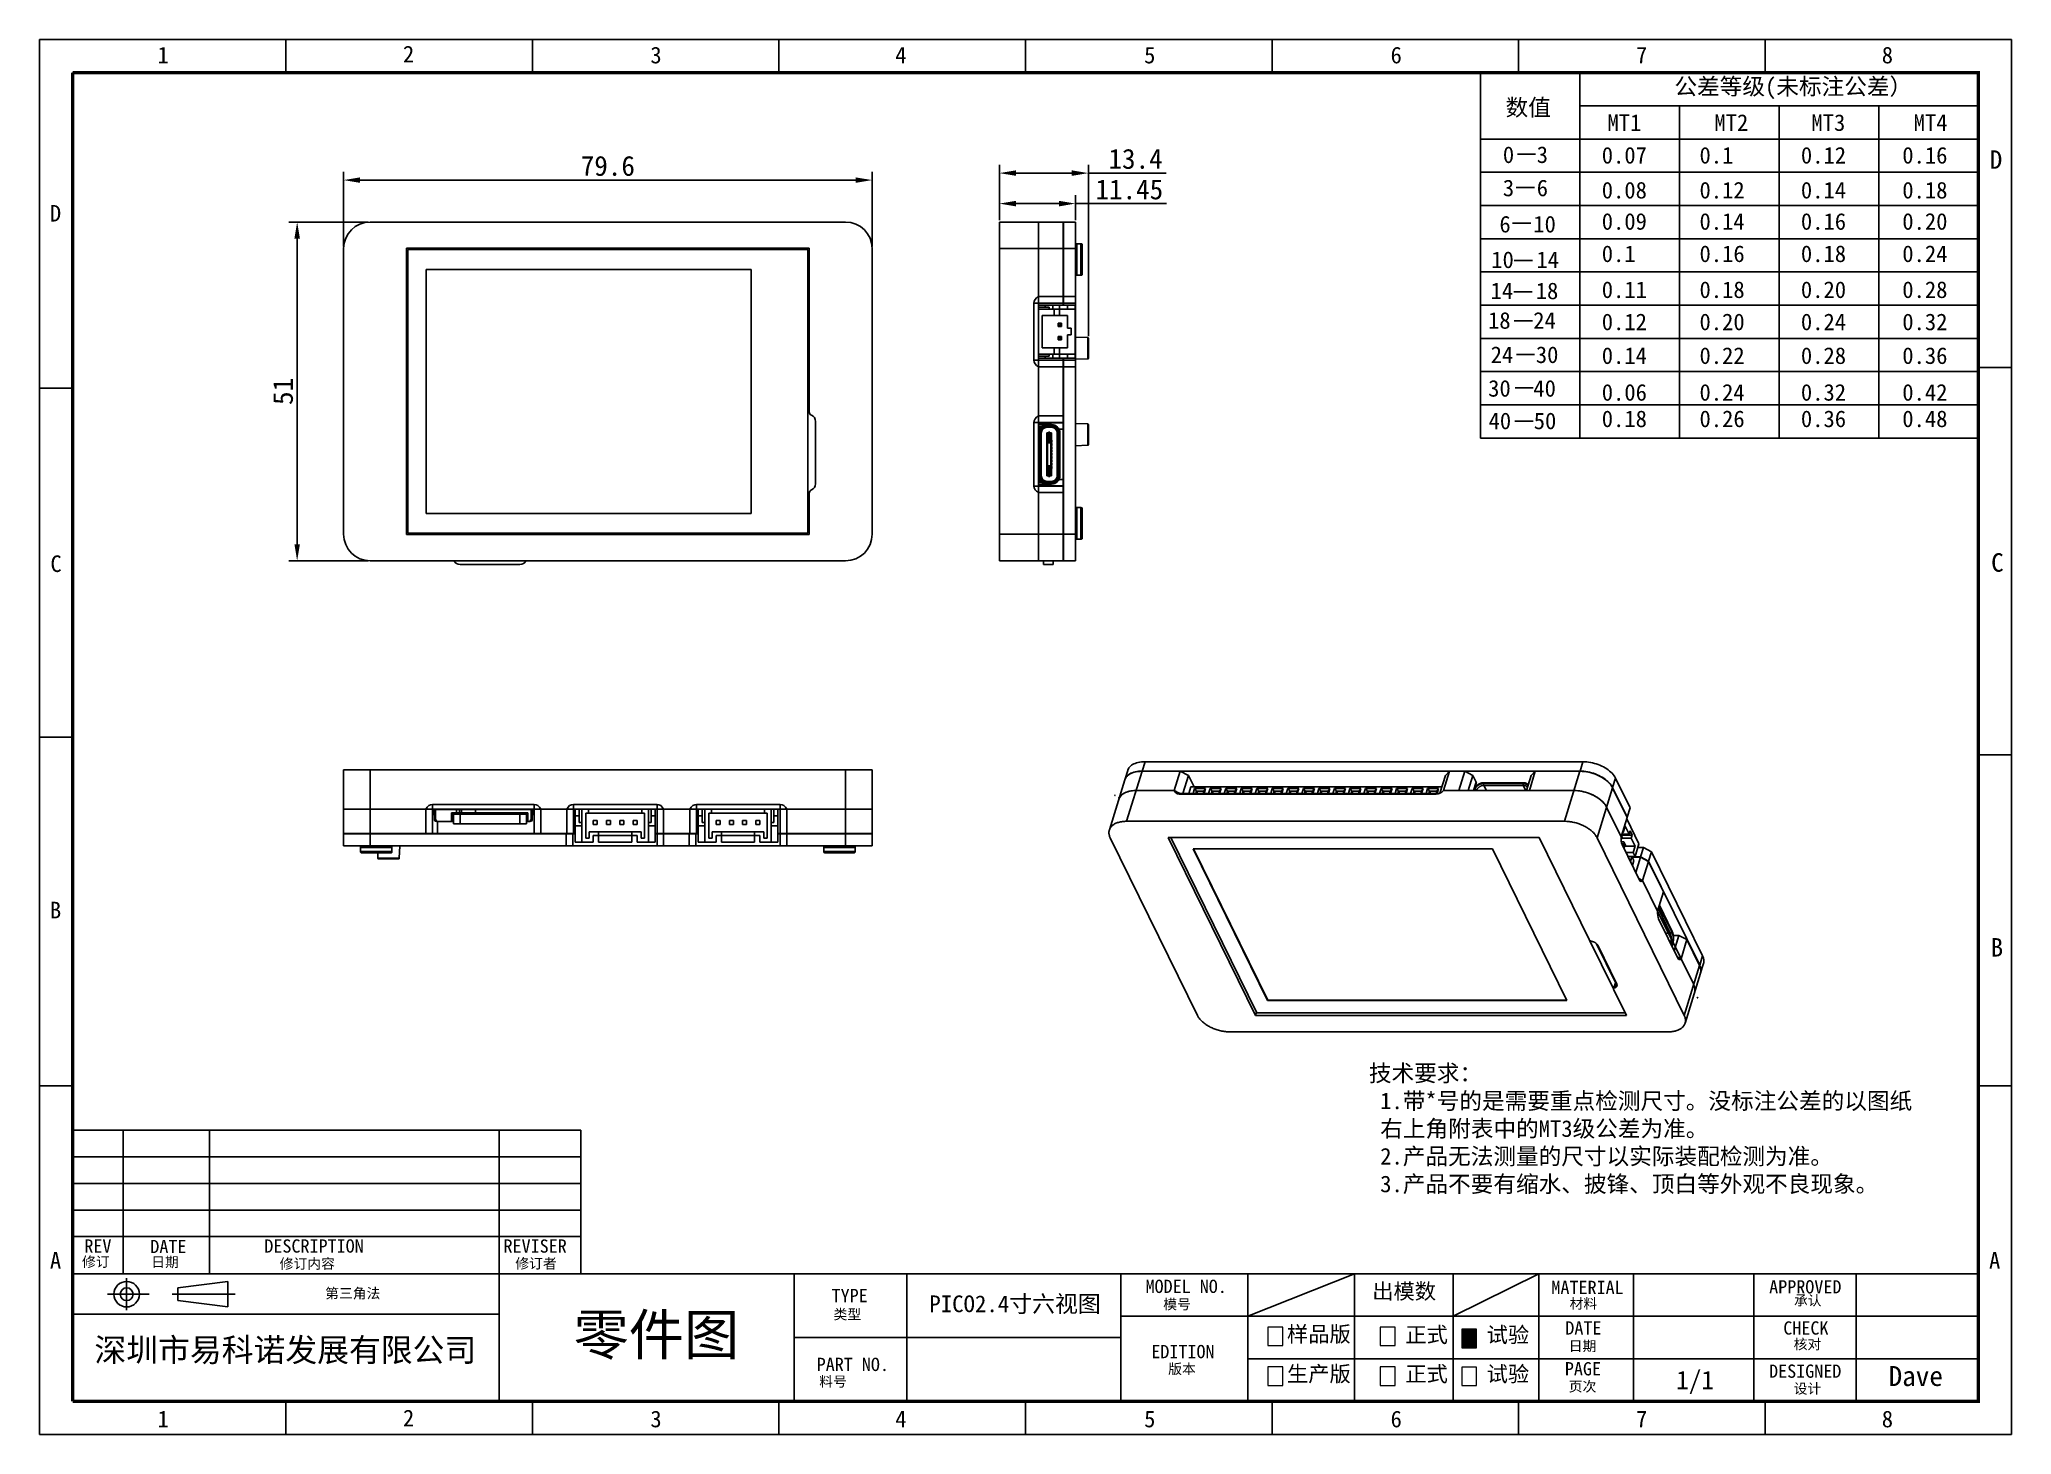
# Model space of a CAD drawing. Header units: millimetres. Extents: x 16822 to 17119, y 29551 to 29761.
import ezdxf
from ezdxf.enums import TextEntityAlignment as Align

# ---------------------------------------------------------------- set-up
doc = ezdxf.new("R2010")
doc.units = ezdxf.units.MM
doc.header["$PDMODE"] = 2
doc.layers.add('dim', color=3, linetype='Continuous')
doc.layers.add('title bar', color=7, linetype='Continuous')
doc.styles.get("Standard").update_dxf_attribs({"font": ''})
doc.styles.add('style3', font='')
doc.styles.add('宝明', font='')
doc.styles.get('Standard').set_extended_font_data('SimSun')
doc.styles.get('style3').set_extended_font_data('SimSun')
doc.styles.get('宝明').set_extended_font_data('SimHei')
doc.dimstyles.new('ISO-25', dxfattribs={"dimtxt": 3, "dimasz": 2.5, "dimexe": 1.25, "dimexo": 0.3, "dimtad": 1, "dimdsep": 46, "dimtxsty": 'Standard', "dimcen": 2.5, "dimclrd": 5, "dimclre": 5, "dimadec": 0, "dimazin": 0, "dimtfac": 1, "dimtmove": 0, "dimatfit": 3, "dimfxl": 1, "dimarcsym": 0})

msp = doc.modelspace()

# ---------------------------------------------------------------- texts
at = {"char_height": 2.5, "attachment_point": 1}
for s, insert, width in [('公差等级(未标注公差）', (17068.138, 29754.703), 37.59192), ('数值', (17042.709, 29751.541), 14.3973), ('MT1', (17058.052, 29749.256), 15), ('MT2', (17074.153, 29749.256), 15), ('MT3', (17088.767, 29749.256), 15), ('MT4', (17104.158, 29749.256), 15), ('0  3', (17042.298, 29744.422), 9.59553), ('3  6', (17042.298, 29739.419), 9.59553), ('6  10', (17041.779, 29733.968), 14.8531), ('10  14', (17040.55, 29728.61), 17.36704), ('14  18', (17040.447, 29723.927), 15.61442), ('18  24', (17040.067, 29719.473), 15.61442), ('24  30', (17040.461, 29714.312), 15.61442), ('30  40', (17040.083, 29709.252), 15.61442), ('40  50', (17040.144, 29704.354), 15.61442), ('技术要求：\\P 1.带*号的是需要重点检测尺寸。没标注公差的以图纸     右上角附表中的MT3级公差为准。\\P 2.产品无法测量的尺寸以实际装配检测为准。\\P 3.产品不要有缩水、披锋、顶白等外观不良现象。\\P  ', (17022.125, 29606.165), 86.83527)]:
    msp.add_mtext(s, dxfattribs=dict(at, insert=insert, width=width))
for s, insert in [('0.07', (17057.192, 29744.337)), ('0.1', (17071.912, 29744.337)), ('0.12', (17087.183, 29744.337)), ('0.16', (17102.454, 29744.337)), ('0.08', (17057.192, 29739.083)), ('0.12', (17071.912, 29739.083)), ('0.14', (17087.183, 29739.083)), ('0.18', (17102.454, 29739.083)), ('0.09', (17057.192, 29734.377)), ('0.14', (17071.912, 29734.377)), ('0.16', (17087.183, 29734.377)), ('0.20', (17102.454, 29734.377)), ('0.1', (17057.192, 29729.515)), ('0.16', (17071.912, 29729.515)), ('0.18', (17087.183, 29729.515)), ('0.24', (17102.454, 29729.515)), ('0.11', (17057.192, 29724.103)), ('0.18', (17071.912, 29724.103)), ('0.20', (17087.183, 29724.103)), ('0.28', (17102.454, 29724.103)), ('0.12', (17057.192, 29719.257)), ('0.20', (17071.912, 29719.257)), ('0.24', (17087.183, 29719.257)), ('0.32', (17102.454, 29719.257)), ('0.14', (17057.192, 29714.177)), ('0.22', (17071.912, 29714.177)), ('0.28', (17087.183, 29714.177)), ('0.36', (17102.454, 29714.177)), ('0.06', (17057.192, 29708.648)), ('0.24', (17071.912, 29708.648)), ('0.32', (17087.183, 29708.648)), ('0.42', (17102.454, 29708.648)), ('0.18', (17057.192, 29704.668)), ('0.26', (17071.912, 29704.668)), ('0.36', (17087.183, 29704.668)), ('0.48', (17102.454, 29704.668))]:
    msp.add_mtext(s, dxfattribs=dict(at, insert=insert))
at = {"insert": (16955.925, 29571.463), "char_height": 2.52675, "attachment_point": 1, "style": 'style3'}
msp.add_mtext('PICO2.4寸六视图', dxfattribs=at)
at = {"color": 1, "insert": (17100.401, 29560.826), "char_height": 2.9999, "attachment_point": 1, "style": 'style3'}
msp.add_mtext('Dave', dxfattribs=at)
at = {"layer": 'title bar', "color": 0, "style": '宝明'}
for s, height, p in [('1', 2.5, (16839.686, 29756.92)), ('2', 2.5, (16876.652, 29757.068)), ('3', 2.5, (16913.914, 29756.92)), ('4', 2.5, (16950.789, 29756.92)), ('5', 2.5, (16988.273, 29756.92)), ('6', 2.5, (17025.386, 29756.92)), ('7', 2.5, (17062.351, 29756.92)), ('8', 2.5, (17099.36, 29756.92)), ('D', 2.778, (17115.62, 29741.048)), ('D', 2.5, (16823.487, 29733.108)), ('C', 2.5, (16823.557, 29680.354)), ('C', 2.778, (17115.834, 29680.404)), ('B', 2.5, (16823.487, 29628.213)), ('B', 2.778, (17115.755, 29622.469)), ('REV', 2, (16828.672, 29577.896)), ('DATE', 2, (16838.61, 29577.825)), ('DESCRIPTION', 1.99999, (16855.779, 29577.901)), ('REVISER', 2, (16891.798, 29577.896)), ('A', 2.5, (16823.487, 29575.478)), ('A', 2.5, (17115.516, 29575.478)), ('1', 2.5, (16839.686, 29551.61)), ('2', 2.5, (16876.652, 29551.758)), ('3', 2.5, (16913.914, 29551.61)), ('4', 2.5, (16950.789, 29551.61)), ('5', 2.5, (16988.273, 29551.61)), ('6', 2.5, (17025.386, 29551.61)), ('7', 2.5, (17062.351, 29551.61)), ('8', 2.5, (17099.36, 29551.61))]:
    msp.add_text(s, height=height, dxfattribs=at).set_placement(p)
at = {"layer": 'title bar', "color": 0, "linetype": 'Continuous', "style": '宝明'}
for s, p in [('修订', (16828.32, 29575.762)), ('日期', (16838.737, 29575.726)), ('修订内容', (16858.095, 29575.475)), ('修订者', (16893.573, 29575.509)), ('第三角法', (16864.934, 29571.014)), ('类型', (16941.505, 29567.852)), ('模号', (16991.152, 29569.366)), ('材料', (17052.351, 29569.48)), ('承认', (17086.135, 29569.941)), ('日期', (17052.217, 29563.078)), ('核对', (17086.097, 29563.358)), ('版本', (16991.893, 29559.639)), ('料号', (16939.346, 29557.742)), ('页次', (17052.223, 29556.994)), ('设计', (17086.097, 29556.674))]:
    msp.add_text(s, height=1.5247, dxfattribs=at).set_placement(p)
at = {"layer": 'title bar', "color": 0, "style": '宝明'}
for s, p in [('TYPE', (16943.926, 29571.442)), ('MODEL NO.', (16994.609, 29572.828)), ('PART NO.', (16944.404, 29561.081))]:
    msp.add_text(s, height=2, dxfattribs=at).set_placement(p, align=Align.MIDDLE)
for s, height, p in [('MATERIAL', 2, (17055.053, 29571.666)), ('APPROVED', 2, (17087.845, 29571.755)), ('DATE', 2, (17054.429, 29565.567)), ('CHECK', 2, (17087.935, 29565.559)), ('EDITION', 2, (16994.12, 29562.006)), ('PAGE', 2, (17054.356, 29559.424)), ('1/1', 2.8, (17071.245, 29557.316)), ('DESIGNED', 2, (17087.834, 29559.062))]:
    msp.add_text(s, height=height, dxfattribs=at).set_placement(p, align=Align.CENTER)
at = {"layer": 'title bar', "color": 7, "lineweight": 18, "insert": (17022.623, 29573.263), "char_height": 2.34718, "width": 12.72909, "attachment_point": 1, "style": '宝明'}
msp.add_mtext('{\\fSimSun|b0|i0|c134|p54;出模数}', dxfattribs=at)
at = {"layer": 'title bar', "color": 0, "attachment_point": 1, "style": '宝明'}
for s, insert, char_height, width in [('{\\fSimSun|b0|i0|c134|p54;零件图}', (16902.338, 29568.612), 6.09881, 100.69589), ('{\\fSimSun|b0|i0|c134|p54;深圳市易科诺发展有限公司}', (16830.195, 29565.012), 3.51292, 76.92324)]:
    msp.add_mtext(s, dxfattribs=dict(at, insert=insert, char_height=char_height, width=width))
at = {"layer": 'title bar', "color": 0, "lineweight": 18, "char_height": 2.34718, "width": 12.72909, "attachment_point": 1, "style": '宝明'}
for s, insert in [('{\\fSimSun|b0|i0|c134|p54;样品版}', (17009.79, 29566.822)), ('{\\fSimSun|b0|i0|c134|p54;正式}', (17027.618, 29566.722)), ('{\\fSimSun|b0|i0|c134|p54;试验}', (17039.862, 29566.708)), ('{\\fSimSun|b0|i0|c134|p54;生产版}', (17009.79, 29560.829)), ('{\\fSimSun|b0|i0|c134|p54;正式}', (17027.618, 29560.829)), ('{\\fSimSun|b0|i0|c134|p54;试验}', (17039.862, 29560.816))]:
    msp.add_mtext(s, dxfattribs=dict(at, insert=insert))

# ---------------------------------------------------------------- blocks, each defined once
blk = doc.blocks.new('*D3')
at = {"color": 5, "lineweight": -2, "transparency": 16777216}
for p, q in [((16867.71, 29729.34), (16867.71, 29740.6)), ((16870.21, 29739.35), (16944.81, 29739.35)), ((16947.31, 29729.34), (16947.31, 29740.6))]:
    blk.add_line(p, q, dxfattribs=at)
at = {"color": 5, "transparency": 16777216}
for points in [[(16870.21, 29739.76), (16870.21, 29738.93), (16867.71, 29739.35)], [(16944.81, 29739.76), (16944.81, 29738.93), (16947.31, 29739.35)]]:
    blk.add_solid(points, dxfattribs=at)
at = {"layer": 'Defpoints', "color": 0, "transparency": 16777216}
for p in [(16947.31, 29739.35), (16867.71, 29729.04), (16947.31, 29729.04)]:
    blk.add_point(p, dxfattribs=at)
at = {"color": 0, "transparency": 16777216, "insert": (16907.51, 29741.47), "char_height": 3, "attachment_point": 5}
blk.add_mtext('79.6', dxfattribs=at)
blk = doc.blocks.new('*D4')
at = {"color": 5, "lineweight": -2, "transparency": 16777216}
for p, q in [((16871.41, 29733.04), (16859.47, 29733.04)), ((16860.72, 29730.54), (16860.72, 29684.54)), ((16871.41, 29682.04), (16859.47, 29682.04))]:
    blk.add_line(p, q, dxfattribs=at)
at = {"color": 5, "transparency": 16777216}
for points in [[(16860.31, 29730.54), (16861.14, 29730.54), (16860.72, 29733.04)], [(16860.31, 29684.54), (16861.14, 29684.54), (16860.72, 29682.04)]]:
    blk.add_solid(points, dxfattribs=at)
at = {"layer": 'Defpoints', "color": 0, "transparency": 16777216}
for p in [(16871.71, 29733.04), (16860.72, 29682.04), (16871.71, 29682.04)]:
    blk.add_point(p, dxfattribs=at)
at = {"color": 0, "transparency": 16777216, "insert": (16858.6, 29707.54), "char_height": 3, "attachment_point": 5, "rotation": 90}
blk.add_mtext('51', dxfattribs=at)
blk = doc.blocks.new('*D5')
at = {"color": 5, "lineweight": -2, "transparency": 16777216}
for p, q in [((16966.48, 29733.34), (16966.48, 29737.06)), ((16968.98, 29735.81), (16975.43, 29735.81)), ((16977.93, 29733.34), (16977.93, 29737.06)), ((16977.93, 29735.81), (16991.65, 29735.81))]:
    blk.add_line(p, q, dxfattribs=at)
at = {"color": 5, "transparency": 16777216}
for points in [[(16968.98, 29736.23), (16968.98, 29735.39), (16966.48, 29735.81)], [(16975.43, 29736.23), (16975.43, 29735.39), (16977.93, 29735.81)]]:
    blk.add_solid(points, dxfattribs=at)
at = {"layer": 'Defpoints', "color": 0, "transparency": 16777216}
for p in [(16966.48, 29735.81), (16966.48, 29733.04), (16977.93, 29733.04)]:
    blk.add_point(p, dxfattribs=at)
at = {"color": 0, "transparency": 16777216, "insert": (16986.04, 29737.93), "char_height": 3, "attachment_point": 5}
blk.add_mtext('11.45', dxfattribs=at)
blk = doc.blocks.new('*D6')
at = {"color": 5, "lineweight": -2, "transparency": 16777216}
for p, q in [((16966.48, 29733.34), (16966.48, 29741.65)), ((16979.88, 29715.85), (16979.88, 29741.65)), ((16968.98, 29740.4), (16977.38, 29740.4)), ((16979.88, 29740.4), (16991.57, 29740.4))]:
    blk.add_line(p, q, dxfattribs=at)
at = {"color": 5, "transparency": 16777216}
for points in [[(16968.98, 29740.82), (16968.98, 29739.99), (16966.48, 29740.4)], [(16977.38, 29740.82), (16977.38, 29739.99), (16979.88, 29740.4)]]:
    blk.add_solid(points, dxfattribs=at)
at = {"layer": 'Defpoints', "color": 0, "transparency": 16777216}
for p in [(16966.48, 29740.4), (16966.48, 29733.04), (16979.88, 29715.55)]:
    blk.add_point(p, dxfattribs=at)
at = {"color": 0, "transparency": 16777216, "insert": (16986.98, 29742.53), "char_height": 3, "attachment_point": 5}
blk.add_mtext('13.4', dxfattribs=at)

# ---------------------------------------------------------------- dimensions: what is measured, and where the dimension line sits
for base, p1, picture, middle in [((16966.479, 29740.402), (16979.879, 29715.548), '*D6', (16986.976, 29740.402)), ((16966.479, 29735.809), (16977.929, 29733.041), '*D5', (16986.04, 29735.809))]:
    dim = msp.add_linear_dim(base=base, p1=p1, p2=(16966.479, 29733.041), dimstyle='ISO-25')
    dim.commit()
    dim.dimension.update_dxf_attribs({"geometry": picture, "text_midpoint": middle, "dimtype": 160})
dim = msp.add_linear_dim(base=(16947.314, 29739.347), p1=(16867.714, 29729.041), p2=(16947.314, 29729.041), dimstyle='ISO-25')
dim.commit()
dim.dimension.update_dxf_attribs({"geometry": '*D3', "text_midpoint": (16907.514, 29741.472)})
dim = msp.add_linear_dim(base=(16860.724, 29682.041), p1=(16871.714, 29733.041), p2=(16871.714, 29682.041), angle=90, dimstyle='ISO-25')
dim.commit()
dim.dimension.update_dxf_attribs({"geometry": '*D4', "text_midpoint": (16858.599, 29707.541)})

# ---------------------------------------------------------------- hatches: boundary and pattern name
msp.add_hatch(color=256).paths.add_polyline_path([(17036.108, 29563.585), (17038.345, 29563.585), (17038.345, 29566.357), (17036.108, 29566.357)])

# ---------------------------------------------------------------- linework, layer by layer
for p, q in [((17038.908, 29700.518), (17038.908, 29755.518)), ((17053.908, 29700.518), (17053.908, 29755.518)), ((17113.908, 29750.518), (17053.908, 29750.518)), ((17068.908, 29700.518), (17068.908, 29750.518)), ((17083.908, 29700.518), (17083.908, 29750.518)), ((17098.908, 29700.518), (17098.908, 29750.518)), ((17113.908, 29745.518), (17038.908, 29745.518)), ((17044.51, 29743.237), (17047.237, 29743.237)), ((17113.908, 29740.518), (17038.908, 29740.518)), ((17113.908, 29735.518), (17038.908, 29735.518)), ((17044.313, 29738.233), (17047.04, 29738.233)), ((17043.77, 29732.841), (17046.498, 29732.841)), ((17113.908, 29730.518), (17038.908, 29730.518)), ((17044.016, 29727.264), (17046.744, 29727.264)), ((17113.908, 29725.518), (17038.908, 29725.518)), ((17043.969, 29722.528), (17046.696, 29722.528)), ((17113.908, 29720.518), (17038.908, 29720.518)), ((17044.016, 29718.186), (17046.744, 29718.186)), ((17113.908, 29715.518), (17038.908, 29715.518)), ((17044.328, 29713.098), (17047.055, 29713.098)), ((17113.908, 29710.518), (17038.908, 29710.518)), ((17044.131, 29708.077), (17046.858, 29708.077)), ((17113.908, 29705.518), (17038.908, 29705.518)), ((17044.112, 29703.07), (17046.84, 29703.07)), ((17113.908, 29700.518), (17038.908, 29700.518))]:
    msp.add_line(p, q)
at = {"color": 7, "linetype": 'Continuous'}
for p, q in [((16871.714, 29733.041), (16943.314, 29733.041)), ((16867.714, 29686.041), (16867.714, 29729.041)), ((16877.184, 29729.101), (16877.184, 29685.981)), ((16937.844, 29729.101), (16877.184, 29729.101)), ((16877.384, 29728.901), (16877.384, 29686.181)), ((16937.644, 29728.901), (16877.384, 29728.901)), ((16937.644, 29686.181), (16937.644, 29728.901)), ((16937.844, 29704.426), (16937.844, 29729.101)), ((16947.314, 29729.041), (16947.314, 29686.041)), ((16880.134, 29689.181), (16880.134, 29725.901)), ((16880.134, 29725.901), (16929.094, 29725.901)), ((16929.094, 29725.901), (16929.094, 29689.181)), ((16938.794, 29693.631), (16938.794, 29703.031)), ((16937.844, 29685.981), (16937.844, 29692.235)), ((16929.094, 29689.181), (16880.134, 29689.181)), ((16877.184, 29685.981), (16937.844, 29685.981)), ((16877.384, 29686.181), (16937.644, 29686.181)), ((16943.314, 29682.041), (16871.714, 29682.041)), ((16885.264, 29681.481), (16894.264, 29681.481)), ((16867.714, 29650.568), (16867.714, 29640.968)), ((16867.714, 29650.568), (16947.314, 29650.568)), ((16947.314, 29640.968), (16947.314, 29650.568)), ((16985.373, 29649.087), (16985.809, 29650.497)), ((16987.963, 29650.353), (16993.714, 29650.353)), ((16987.975, 29650.392), (17053.923, 29650.392)), ((16988.411, 29651.802), (17054.359, 29651.802)), ((16992.818, 29647.455), (16993.714, 29650.353)), ((16993.714, 29650.353), (16994.94, 29649.731)), ((16994.102, 29647.02), (16994.94, 29649.731)), ((16994.94, 29649.731), (16995.788, 29648.004)), ((17033.643, 29649.731), (17032.812, 29647.041)), ((17034.259, 29650.353), (17033.363, 29647.455)), ((17033.643, 29649.731), (17034.259, 29650.353)), ((17034.259, 29650.353), (17036.558, 29650.353)), ((17035.662, 29647.455), (17036.558, 29650.353)), ((17036.558, 29650.353), (17037.784, 29649.731)), ((17037.081, 29647.455), (17037.784, 29649.731)), ((17037.784, 29649.731), (17038.284, 29648.712)), ((17046.571, 29649.731), (17045.867, 29647.455)), ((17047.187, 29650.353), (17046.291, 29647.455)), ((17046.571, 29649.731), (17047.187, 29650.353)), ((17047.187, 29650.353), (17053.911, 29650.353)), ((16983.037, 29641.528), (16985.361, 29649.048)), ((16985.361, 29649.047), (16985.382, 29649.11)), ((16985.373, 29649.087), (16985.369, 29649.071)), ((16985.395, 29649.151), (16985.373, 29649.087)), ((16985.382, 29649.11), (16985.465, 29649.292)), ((16986.747, 29647.445), (16987.067, 29647.455)), ((16987.067, 29647.455), (16992.818, 29647.455)), ((16993.569, 29647.074), (16992.818, 29647.455)), ((16993.57, 29646.906), (17032.273, 29646.906)), ((16993.953, 29647.02), (17032.656, 29647.02)), ((16994.991, 29647.02), (16995.295, 29648.004)), ((17033.109, 29648.004), (16995.295, 29648.004)), ((16995.877, 29647.769), (16995.645, 29647.02)), ((16995.877, 29647.769), (16996.172, 29647.348)), ((16997.535, 29647.769), (16995.877, 29647.769)), ((16996.172, 29647.348), (16996.071, 29647.02)), ((16996.333, 29647.02), (16996.172, 29647.348)), ((16997.277, 29647.348), (16996.172, 29647.348)), ((16997.176, 29647.02), (16997.277, 29647.348)), ((16997.535, 29647.769), (16997.277, 29647.348)), ((16997.303, 29647.02), (16997.535, 29647.769)), ((16998.216, 29647.769), (16997.985, 29647.02)), ((16998.216, 29647.769), (16998.512, 29647.348)), ((16999.874, 29647.769), (16998.216, 29647.769)), ((16998.512, 29647.348), (16998.41, 29647.02)), ((16998.673, 29647.02), (16998.512, 29647.348)), ((16999.617, 29647.348), (16998.512, 29647.348)), ((16999.515, 29647.02), (16999.617, 29647.348)), ((16999.874, 29647.769), (16999.617, 29647.348)), ((16999.642, 29647.02), (16999.874, 29647.769)), ((17000.556, 29647.769), (17000.324, 29647.02)), ((17000.556, 29647.769), (17000.851, 29647.348)), ((17002.214, 29647.769), (17000.556, 29647.769)), ((17000.851, 29647.348), (17000.75, 29647.02)), ((17001.012, 29647.02), (17000.851, 29647.348)), ((17001.956, 29647.348), (17000.851, 29647.348)), ((17001.855, 29647.02), (17001.956, 29647.348)), ((17002.214, 29647.769), (17001.956, 29647.348)), ((17001.982, 29647.02), (17002.214, 29647.769)), ((17002.895, 29647.769), (17002.664, 29647.02)), ((17002.895, 29647.769), (17003.191, 29647.348)), ((17004.553, 29647.769), (17002.895, 29647.769)), ((17003.191, 29647.348), (17003.089, 29647.02)), ((17003.352, 29647.02), (17003.191, 29647.348)), ((17004.296, 29647.348), (17003.191, 29647.348)), ((17004.194, 29647.02), (17004.296, 29647.348)), ((17004.553, 29647.769), (17004.296, 29647.348)), ((17004.321, 29647.02), (17004.553, 29647.769)), ((17005.235, 29647.769), (17005.003, 29647.02)), ((17005.235, 29647.769), (17005.53, 29647.348)), ((17006.893, 29647.769), (17005.235, 29647.769)), ((17005.53, 29647.348), (17005.429, 29647.02)), ((17005.691, 29647.02), (17005.53, 29647.348)), ((17006.635, 29647.348), (17005.53, 29647.348)), ((17006.534, 29647.02), (17006.635, 29647.348)), ((17006.893, 29647.769), (17006.635, 29647.348)), ((17006.661, 29647.02), (17006.893, 29647.769)), ((17007.574, 29647.769), (17007.343, 29647.02)), ((17007.574, 29647.769), (17007.869, 29647.348)), ((17009.232, 29647.769), (17007.574, 29647.769)), ((17007.869, 29647.348), (17007.768, 29647.02)), ((17008.031, 29647.02), (17007.869, 29647.348)), ((17008.975, 29647.348), (17007.869, 29647.348)), ((17008.873, 29647.02), (17008.975, 29647.348)), ((17009.232, 29647.769), (17008.975, 29647.348)), ((17009, 29647.02), (17009.232, 29647.769)), ((17009.914, 29647.769), (17009.682, 29647.02)), ((17009.914, 29647.769), (17010.209, 29647.348)), ((17011.572, 29647.769), (17009.914, 29647.769)), ((17010.209, 29647.348), (17010.108, 29647.02)), ((17010.37, 29647.02), (17010.209, 29647.348)), ((17011.314, 29647.348), (17010.209, 29647.348)), ((17011.213, 29647.02), (17011.314, 29647.348)), ((17011.572, 29647.769), (17011.314, 29647.348)), ((17011.34, 29647.02), (17011.572, 29647.769)), ((17012.253, 29647.769), (17012.022, 29647.02)), ((17012.253, 29647.769), (17012.548, 29647.348)), ((17013.911, 29647.769), (17012.253, 29647.769)), ((17012.548, 29647.348), (17012.447, 29647.02)), ((17012.71, 29647.02), (17012.548, 29647.348)), ((17013.654, 29647.348), (17012.548, 29647.348)), ((17013.552, 29647.02), (17013.654, 29647.348)), ((17013.911, 29647.769), (17013.654, 29647.348)), ((17013.679, 29647.02), (17013.911, 29647.769)), ((17014.593, 29647.769), (17014.361, 29647.02)), ((17014.593, 29647.769), (17014.888, 29647.348)), ((17016.251, 29647.769), (17014.593, 29647.769)), ((17014.888, 29647.348), (17014.786, 29647.02)), ((17015.049, 29647.02), (17014.888, 29647.348)), ((17015.993, 29647.348), (17014.888, 29647.348)), ((17015.892, 29647.02), (17015.993, 29647.348)), ((17016.251, 29647.769), (17015.993, 29647.348)), ((17016.019, 29647.02), (17016.251, 29647.769)), ((17016.932, 29647.769), (17016.701, 29647.02)), ((17016.932, 29647.769), (17017.227, 29647.348)), ((17018.59, 29647.769), (17016.932, 29647.769)), ((17017.227, 29647.348), (17017.126, 29647.02)), ((17017.389, 29647.02), (17017.227, 29647.348)), ((17018.333, 29647.348), (17017.227, 29647.348)), ((17018.231, 29647.02), (17018.333, 29647.348)), ((17018.59, 29647.769), (17018.333, 29647.348)), ((17018.358, 29647.02), (17018.59, 29647.769)), ((17019.272, 29647.769), (17019.04, 29647.02)), ((17019.272, 29647.769), (17019.567, 29647.348)), ((17020.93, 29647.769), (17019.272, 29647.769)), ((17019.567, 29647.348), (17019.465, 29647.02)), ((17019.728, 29647.02), (17019.567, 29647.348)), ((17020.672, 29647.348), (17019.567, 29647.348)), ((17020.571, 29647.02), (17020.672, 29647.348)), ((17020.93, 29647.769), (17020.672, 29647.348)), ((17020.698, 29647.02), (17020.93, 29647.769)), ((17021.611, 29647.769), (17021.38, 29647.02)), ((17021.611, 29647.769), (17021.906, 29647.348)), ((17023.269, 29647.769), (17021.611, 29647.769)), ((17021.906, 29647.348), (17021.805, 29647.02)), ((17022.068, 29647.02), (17021.906, 29647.348)), ((17023.012, 29647.348), (17021.906, 29647.348)), ((17022.91, 29647.02), (17023.012, 29647.348)), ((17023.269, 29647.769), (17023.012, 29647.348)), ((17023.037, 29647.02), (17023.269, 29647.769)), ((17023.951, 29647.769), (17023.719, 29647.02)), ((17023.951, 29647.769), (17024.246, 29647.348)), ((17025.609, 29647.769), (17023.951, 29647.769)), ((17024.246, 29647.348), (17024.144, 29647.02)), ((17024.407, 29647.02), (17024.246, 29647.348)), ((17025.351, 29647.348), (17024.246, 29647.348)), ((17025.25, 29647.02), (17025.351, 29647.348)), ((17025.609, 29647.769), (17025.351, 29647.348)), ((17025.377, 29647.02), (17025.609, 29647.769)), ((17026.29, 29647.769), (17026.059, 29647.02)), ((17026.29, 29647.769), (17026.585, 29647.348)), ((17027.948, 29647.769), (17026.29, 29647.769)), ((17026.585, 29647.348), (17026.484, 29647.02)), ((17026.747, 29647.02), (17026.585, 29647.348)), ((17027.691, 29647.348), (17026.585, 29647.348)), ((17027.589, 29647.02), (17027.691, 29647.348)), ((17027.948, 29647.769), (17027.691, 29647.348)), ((17027.716, 29647.02), (17027.948, 29647.769)), ((17028.63, 29647.769), (17028.398, 29647.02)), ((17028.63, 29647.769), (17028.925, 29647.348)), ((17030.288, 29647.769), (17028.63, 29647.769)), ((17028.925, 29647.348), (17028.823, 29647.02)), ((17029.086, 29647.02), (17028.925, 29647.348)), ((17030.03, 29647.348), (17028.925, 29647.348)), ((17029.929, 29647.02), (17030.03, 29647.348)), ((17030.288, 29647.769), (17030.03, 29647.348)), ((17030.056, 29647.02), (17030.288, 29647.769)), ((17030.969, 29647.769), (17030.738, 29647.02)), ((17030.969, 29647.769), (17031.264, 29647.348)), ((17032.627, 29647.769), (17030.969, 29647.769)), ((17031.264, 29647.348), (17031.163, 29647.02)), ((17031.426, 29647.02), (17031.264, 29647.348)), ((17032.37, 29647.348), (17031.264, 29647.348)), ((17032.268, 29647.02), (17032.37, 29647.348)), ((17032.627, 29647.769), (17032.37, 29647.348)), ((17032.395, 29647.02), (17032.627, 29647.769)), ((17033.363, 29647.455), (17035.662, 29647.455)), ((17037.987, 29647.66), (17037.924, 29647.455)), ((17038.062, 29647.455), (17038.125, 29647.66)), ((17038.096, 29647.898), (17038.302, 29648.564)), ((17038.343, 29647.498), (17038.329, 29647.455)), ((17039.405, 29648.521), (17045.336, 29648.521)), ((17039.441, 29648.639), (17045.373, 29648.639)), ((17045.379, 29648.242), (17039.448, 29648.242)), ((17046.291, 29647.455), (17053.015, 29647.455)), ((17058.815, 29647.867), (17061.012, 29643.391)), ((17058.827, 29647.906), (17061.024, 29643.43)), ((17059.263, 29649.316), (17061.459, 29644.84)), ((16880.114, 29644.668), (16867.714, 29644.668)), ((16934.478, 29644.668), (16947.314, 29644.668)), ((17057.797, 29645.188), (17057.92, 29644.968)), ((17057.92, 29644.968), (17060.116, 29640.493)), ((17060.998, 29643.404), (17061.024, 29643.43)), ((17061.024, 29643.43), (17061.459, 29644.84)), ((16867.714, 29640.968), (16902.614, 29640.968)), ((16867.714, 29640.918), (16867.714, 29639.118)), ((16867.714, 29640.918), (16902.614, 29640.918)), ((16871.384, 29640.918), (16871.384, 29640.968)), ((16873.884, 29640.918), (16873.884, 29640.968)), ((16876.23, 29640.918), (16876.231, 29640.968)), ((16933.114, 29640.918), (16947.314, 29640.918)), ((16947.314, 29640.968), (16933.478, 29640.968)), ((16939.894, 29640.918), (16939.894, 29640.968)), ((16941.144, 29640.918), (16941.144, 29640.968)), ((16943.644, 29640.918), (16943.644, 29640.968)), ((16945.894, 29640.918), (16945.894, 29640.968)), ((16947.314, 29639.118), (16947.314, 29640.918)), ((16985.639, 29642.833), (17051.587, 29642.833)), ((17060.247, 29640.534), (17060.107, 29640.081)), ((17060.116, 29640.493), (17061.012, 29643.391)), ((17060.175, 29640.682), (17060.247, 29640.534)), ((17061.771, 29640.749), (17060.195, 29640.749)), ((17060.242, 29640.901), (17061.32, 29640.901)), ((17060.441, 29641.16), (17060.322, 29641.16)), ((17060.441, 29641.16), (17060.368, 29641.309)), ((17060.732, 29642.1), (17060.441, 29641.16)), ((17061.32, 29640.901), (17060.732, 29642.1)), ((17060.949, 29643.189), (17062.8, 29639.416)), ((17061.466, 29641.371), (17061.32, 29640.901)), ((17061.771, 29640.749), (17061.466, 29641.371)), ((17061.625, 29640.279), (17061.771, 29640.749)), ((16867.714, 29639.118), (16947.314, 29639.118)), ((16870.266, 29638.284), (16870.266, 29638.892)), ((16870.427, 29639.095), (16874.842, 29639.095)), ((16874.842, 29638.081), (16870.427, 29638.081)), ((16871.384, 29639.095), (16871.384, 29639.118)), ((16872.889, 29637.265), (16872.86, 29638.08)), ((16873.884, 29639.095), (16873.884, 29639.118)), ((16875.002, 29638.284), (16875.002, 29638.892)), ((16876.102, 29637.265), (16876.167, 29639.118)), ((16940.026, 29638.284), (16940.026, 29638.892)), ((16940.187, 29639.095), (16944.602, 29639.095)), ((16944.602, 29638.081), (16940.187, 29638.081)), ((16941.144, 29639.095), (16941.144, 29639.118)), ((16943.644, 29639.095), (16943.644, 29639.118)), ((16944.762, 29638.284), (16944.762, 29638.892)), ((16996.292, 29613.617), (16983.175, 29640.347)), ((16991.879, 29640.384), (17005.032, 29613.58)), ((17047.751, 29640.384), (16991.879, 29640.384)), ((16992.283, 29640.384), (17005.24, 29613.979)), ((17006.858, 29615.843), (16995.657, 29638.669)), ((16995.657, 29638.669), (17040.752, 29638.669)), ((16995.72, 29638.669), (17006.882, 29615.922)), ((17040.752, 29638.669), (17051.953, 29615.843)), ((17055.277, 29625.046), (17047.751, 29640.384)), ((17056.491, 29640.347), (17069.608, 29613.617)), ((17060.139, 29639.72), (17060.518, 29639.72)), ((17060.169, 29640.279), (17061.625, 29640.279)), ((17060.209, 29639.427), (17060.473, 29639.427)), ((17060.251, 29639.323), (17062.875, 29633.977)), ((17060.473, 29639.427), (17060.368, 29639.086)), ((17060.499, 29639.051), (17060.391, 29639.039)), ((17060.473, 29639.427), (17060.571, 29639.286)), ((17060.571, 29639.286), (17060.499, 29639.051)), ((17060.59, 29638.865), (17060.499, 29639.051)), ((17060.518, 29639.72), (17060.823, 29639.098)), ((17060.527, 29638.761), (17060.59, 29638.865)), ((17060.663, 29639.1), (17060.571, 29639.286)), ((17060.663, 29639.1), (17060.59, 29638.865)), ((17062.214, 29639.079), (17060.657, 29639.079)), ((17060.823, 29639.098), (17060.663, 29639.098)), ((17060.832, 29638.139), (17061.924, 29638.139)), ((17061.128, 29637.536), (17062.219, 29637.536)), ((17061.73, 29637.513), (17061.14, 29637.513)), ((17061.502, 29636.775), (17061.73, 29637.513)), ((17062.214, 29639.079), (17061.625, 29640.279)), ((17061.73, 29637.513), (17062.026, 29636.91)), ((17061.924, 29638.139), (17062.214, 29639.079)), ((17062.219, 29637.536), (17061.924, 29638.139)), ((17062.8, 29639.416), (17062.219, 29637.536)), ((17063.467, 29638.873), (17062.632, 29638.873)), ((17063.467, 29638.873), (17063.031, 29637.463)), ((17063.467, 29638.873), (17064.693, 29638.251)), ((17064.693, 29638.251), (17064.257, 29636.841)), ((17064.693, 29638.251), (17072.38, 29622.586)), ((16872.988, 29637.168), (16876.002, 29637.168)), ((17063.031, 29637.463), (17061.755, 29637.463)), ((17063.019, 29637.423), (17061.774, 29637.423)), ((17062.026, 29636.91), (17061.798, 29636.172)), ((17063.019, 29637.423), (17062.31, 29635.129)), ((17063.019, 29637.423), (17064.245, 29636.802)), ((17064.257, 29636.841), (17063.031, 29637.463)), ((17064.245, 29636.802), (17063.349, 29633.904)), ((17064.245, 29636.802), (17066.502, 29632.202)), ((17064.257, 29636.841), (17071.944, 29621.176)), ((17063.349, 29633.904), (17062.766, 29634.2)), ((17063.349, 29633.904), (17065.607, 29629.304)), ((17065.607, 29629.304), (17066.502, 29632.202)), ((17067.506, 29625.995), (17065.713, 29629.649)), ((17065.842, 29630.065), (17067.782, 29626.112)), ((17065.878, 29630.183), (17067.818, 29626.23)), ((17065.742, 29628.134), (17068.652, 29622.204)), ((17068.796, 29625.65), (17067.977, 29625.65)), ((17068.796, 29625.65), (17068.087, 29623.355)), ((17068.796, 29625.65), (17070.022, 29625.029)), ((17058.963, 29617.607), (17055.371, 29624.927)), ((17059.274, 29618.569), (17056.416, 29624.393)), ((17059.445, 29618.335), (17056.578, 29624.179)), ((17067.52, 29624.511), (17067.566, 29624.66)), ((17067.851, 29624.567), (17067.713, 29624.119)), ((17067.758, 29624.025), (17067.897, 29624.474)), ((17070.022, 29625.029), (17069.127, 29622.13)), ((17070.022, 29625.029), (17071.932, 29621.137)), ((17058.409, 29620.447), (17058.387, 29620.376)), ((17058.579, 29620.101), (17058.557, 29620.03)), ((17069.127, 29622.13), (17068.543, 29622.426)), ((17069.127, 29622.13), (17071.036, 29618.239)), ((17069.746, 29612.436), (17072.069, 29619.956)), ((17072.026, 29620.988), (17071.944, 29621.176)), ((17072.102, 29620.086), (17072.069, 29619.956)), ((17072.073, 29619.97), (17072.081, 29619.995)), ((17072.081, 29619.995), (17072.108, 29620.095)), ((17072.082, 29619.995), (17072.517, 29621.405)), ((17059.296, 29618.641), (17058.979, 29617.616)), ((17060.904, 29613.58), (17058.996, 29617.468)), ((17071.036, 29618.239), (17071.129, 29618.02)), ((17071.129, 29618.02), (17071.193, 29617.805)), ((17071.206, 29617.188), (17071.174, 29617.058)), ((17071.193, 29617.805), (17071.227, 29617.595)), ((17071.231, 29617.389), (17071.206, 29617.188)), ((17071.227, 29617.595), (17071.231, 29617.389)), ((17005.032, 29613.58), (17005.188, 29614.085)), ((17005.24, 29613.979), (17060.708, 29613.979)), ((17006.882, 29615.922), (17006.858, 29615.843)), ((17051.953, 29615.843), (17006.858, 29615.843)), ((17006.882, 29615.922), (17051.915, 29615.922)), ((17067.144, 29611.131), (17001.196, 29611.131)), ((17005.032, 29613.58), (17060.904, 29613.58))]:
    msp.add_line(p, q, dxfattribs=at)
at = {"linetype": 'Continuous'}
for p, q in [((16966.479, 29682.041), (16966.479, 29733.041)), ((16966.479, 29733.041), (16976.079, 29733.041)), ((16972.379, 29721.841), (16972.379, 29733.041)), ((16976.079, 29733.041), (16976.079, 29720.541)), ((16976.129, 29720.541), (16976.129, 29733.041)), ((16977.929, 29733.041), (16976.129, 29733.041)), ((16977.929, 29682.041), (16977.929, 29733.041)), ((16977.952, 29725.193), (16977.952, 29729.608)), ((16978.155, 29725.033), (16978.155, 29729.769)), ((16978.155, 29729.769), (16978.763, 29729.769)), ((16978.763, 29729.769), (16978.763, 29725.033)), ((16978.966, 29729.608), (16978.966, 29725.193)), ((16966.479, 29729.041), (16976.079, 29729.041)), ((16976.079, 29728.651), (16976.129, 29728.651)), ((16976.129, 29729.041), (16977.929, 29729.041)), ((16977.929, 29728.651), (16977.952, 29728.651)), ((16977.952, 29727.401), (16978.155, 29727.401)), ((16978.966, 29727.401), (16978.763, 29727.401)), ((16976.079, 29726.151), (16976.129, 29726.151)), ((16977.929, 29726.151), (16977.952, 29726.151)), ((16978.155, 29725.033), (16978.763, 29725.033)), ((16971.679, 29720.841), (16971.679, 29712.241)), ((16971.679, 29720.841), (16972.379, 29720.841)), ((16972.379, 29721.841), (16972.379, 29711.241)), ((16972.379, 29721.841), (16976.079, 29721.841)), ((16972.379, 29720.841), (16976.079, 29720.841)), ((16976.129, 29721.841), (16977.929, 29721.841)), ((16976.129, 29720.841), (16977.929, 29720.841)), ((16977.909, 29720.541), (16972.379, 29720.541)), ((16972.379, 29720.241), (16973.979, 29720.241)), ((16972.379, 29719.941), (16977.909, 29719.941)), ((16972.929, 29718.971), (16972.929, 29714.111)), ((16976.709, 29718.971), (16972.929, 29718.971)), ((16973.379, 29720.541), (16973.379, 29720.241)), ((16973.979, 29720.241), (16973.979, 29719.941)), ((16974.509, 29720.541), (16974.509, 29719.941)), ((16974.709, 29719.941), (16974.709, 29718.971)), ((16975.319, 29717.791), (16975.319, 29717.291)), ((16975.419, 29717.691), (16975.319, 29717.791)), ((16975.819, 29717.791), (16975.319, 29717.791)), ((16975.419, 29717.391), (16975.419, 29717.691)), ((16975.719, 29717.691), (16975.419, 29717.691)), ((16975.509, 29718.971), (16975.509, 29720.541)), ((16975.819, 29717.791), (16975.719, 29717.691)), ((16975.719, 29717.391), (16975.719, 29717.691)), ((16975.819, 29717.791), (16975.819, 29717.291)), ((16976.709, 29720.541), (16976.709, 29719.941)), ((16976.709, 29717.041), (16976.709, 29718.971)), ((16977.909, 29712.541), (16977.909, 29720.541)), ((16975.319, 29717.291), (16975.419, 29717.391)), ((16975.819, 29717.291), (16975.319, 29717.291)), ((16975.319, 29715.791), (16975.319, 29715.291)), ((16975.819, 29715.791), (16975.319, 29715.791)), ((16975.419, 29715.691), (16975.319, 29715.791)), ((16975.319, 29715.291), (16975.419, 29715.391)), ((16975.819, 29715.291), (16975.319, 29715.291)), ((16975.719, 29717.391), (16975.419, 29717.391)), ((16975.419, 29715.391), (16975.419, 29715.691)), ((16975.719, 29715.691), (16975.419, 29715.691)), ((16975.719, 29715.391), (16975.419, 29715.391)), ((16975.819, 29717.291), (16975.719, 29717.391)), ((16975.819, 29715.791), (16975.719, 29715.691)), ((16975.719, 29715.391), (16975.719, 29715.691)), ((16975.819, 29715.291), (16975.719, 29715.391)), ((16975.819, 29715.791), (16975.819, 29715.291)), ((16977.309, 29717.041), (16976.709, 29717.041)), ((16976.709, 29714.111), (16976.709, 29716.041)), ((16976.709, 29716.041), (16977.309, 29716.041)), ((16977.309, 29716.041), (16977.309, 29717.041)), ((16979.783, 29715.647), (16977.929, 29715.712)), ((16979.783, 29712.434), (16979.783, 29715.647)), ((16979.879, 29712.534), (16979.879, 29715.548)), ((16971.679, 29712.241), (16972.379, 29712.241)), ((16972.379, 29713.141), (16977.909, 29713.141)), ((16973.979, 29712.841), (16972.379, 29712.841)), ((16972.379, 29712.541), (16977.909, 29712.541)), ((16976.079, 29712.241), (16972.379, 29712.241)), ((16972.929, 29714.111), (16976.709, 29714.111)), ((16973.379, 29712.541), (16973.379, 29712.841)), ((16973.979, 29713.141), (16973.979, 29712.841)), ((16974.509, 29712.541), (16974.509, 29713.141)), ((16974.709, 29714.111), (16974.709, 29713.141)), ((16975.509, 29712.541), (16975.509, 29714.111)), ((16976.079, 29682.041), (16976.079, 29712.541)), ((16976.129, 29712.306), (16976.079, 29712.305)), ((16976.129, 29682.041), (16976.129, 29712.541)), ((16977.929, 29712.241), (16976.129, 29712.241)), ((16976.709, 29712.541), (16976.709, 29713.141)), ((16979.783, 29712.434), (16977.929, 29712.369)), ((16972.379, 29703.841), (16972.379, 29711.241)), ((16976.079, 29711.241), (16972.379, 29711.241)), ((16977.929, 29711.241), (16976.129, 29711.241)), ((16971.679, 29702.841), (16972.379, 29702.841)), ((16971.679, 29702.841), (16971.679, 29693.301)), ((16972.379, 29703.841), (16976.079, 29703.841)), ((16972.379, 29703.841), (16972.379, 29692.301)), ((16972.379, 29702.841), (16976.079, 29702.841)), ((16976.079, 29702.801), (16972.379, 29702.801)), ((16972.379, 29702.541), (16974.339, 29702.541)), ((16972.817, 29702.241), (16972.379, 29702.241)), ((16972.713, 29702.141), (16972.379, 29702.141)), ((16972.479, 29702.241), (16972.479, 29701.78)), ((16972.779, 29701.291), (16972.529, 29701.291)), ((16972.529, 29694.851), (16972.529, 29701.291)), ((16972.679, 29694.851), (16972.679, 29701.291)), ((16972.779, 29701.291), (16972.779, 29694.851)), ((16973.609, 29700.221), (16973.634, 29700.221)), ((16973.609, 29700.221), (16973.609, 29699.921)), ((16973.634, 29699.921), (16973.609, 29699.921)), ((16973.629, 29702.391), (16974.339, 29702.391)), ((16973.629, 29702.391), (16973.629, 29702.141)), ((16974.339, 29702.241), (16973.629, 29702.241)), ((16974.339, 29702.141), (16973.629, 29702.141)), ((16973.884, 29701.321), (16973.634, 29701.321)), ((16973.634, 29694.821), (16973.634, 29701.321)), ((16973.734, 29700.321), (16973.634, 29700.421)), ((16973.734, 29700.321), (16973.884, 29700.321)), ((16973.734, 29695.821), (16973.734, 29700.321)), ((16974.084, 29701.421), (16973.884, 29701.421)), ((16973.884, 29701.421), (16973.884, 29699.821)), ((16974.084, 29700.362), (16973.884, 29700.362)), ((16974.084, 29699.821), (16974.084, 29701.421)), ((16974.334, 29701.321), (16974.084, 29701.321)), ((16974.084, 29700.321), (16974.234, 29700.321)), ((16974.334, 29700.421), (16974.234, 29700.321)), ((16974.234, 29695.821), (16974.234, 29700.321)), ((16974.334, 29694.821), (16974.334, 29701.321)), ((16974.334, 29700.221), (16974.359, 29700.221)), ((16974.359, 29699.921), (16974.334, 29699.921)), ((16974.339, 29702.141), (16974.339, 29702.391)), ((16974.359, 29699.921), (16974.359, 29700.221)), ((16975.439, 29701.291), (16975.189, 29701.291)), ((16975.189, 29694.851), (16975.189, 29701.291)), ((16975.289, 29694.851), (16975.289, 29701.291)), ((16975.439, 29701.291), (16975.439, 29694.851)), ((16976.079, 29701.841), (16975.461, 29701.841)), ((16975.589, 29701.291), (16975.589, 29694.851)), ((16976.129, 29702.775), (16976.078, 29702.777)), ((16979.783, 29702.647), (16977.929, 29702.712)), ((16979.783, 29699.434), (16979.783, 29702.647)), ((16979.879, 29699.534), (16979.879, 29702.548)), ((16973.609, 29699.721), (16973.634, 29699.721)), ((16973.609, 29699.721), (16973.609, 29699.421)), ((16973.634, 29699.421), (16973.609, 29699.421)), ((16973.609, 29699.221), (16973.634, 29699.221)), ((16973.609, 29699.221), (16973.609, 29698.921)), ((16973.634, 29698.921), (16973.609, 29698.921)), ((16973.609, 29698.721), (16973.634, 29698.721)), ((16973.609, 29698.721), (16973.609, 29698.421)), ((16973.634, 29698.421), (16973.609, 29698.421)), ((16973.609, 29698.221), (16973.634, 29698.221)), ((16973.609, 29698.221), (16973.609, 29697.921)), ((16973.634, 29697.921), (16973.609, 29697.921)), ((16973.609, 29697.721), (16973.634, 29697.721)), ((16973.609, 29697.721), (16973.609, 29697.421)), ((16973.634, 29697.421), (16973.609, 29697.421)), ((16973.609, 29697.221), (16973.634, 29697.221)), ((16973.609, 29697.221), (16973.609, 29696.921)), ((16973.634, 29696.921), (16973.609, 29696.921)), ((16973.884, 29699.821), (16974.084, 29699.821)), ((16974.334, 29699.721), (16974.359, 29699.721)), ((16974.359, 29699.421), (16974.334, 29699.421)), ((16974.334, 29699.221), (16974.359, 29699.221)), ((16974.359, 29698.921), (16974.334, 29698.921)), ((16974.334, 29698.721), (16974.359, 29698.721)), ((16974.359, 29698.421), (16974.334, 29698.421)), ((16974.334, 29698.221), (16974.359, 29698.221)), ((16974.359, 29697.921), (16974.334, 29697.921)), ((16974.334, 29697.721), (16974.359, 29697.721)), ((16974.359, 29697.421), (16974.334, 29697.421)), ((16974.334, 29697.221), (16974.359, 29697.221)), ((16974.359, 29696.921), (16974.334, 29696.921)), ((16974.359, 29699.421), (16974.359, 29699.721)), ((16974.359, 29698.921), (16974.359, 29699.221)), ((16974.359, 29698.421), (16974.359, 29698.721)), ((16974.359, 29697.921), (16974.359, 29698.221)), ((16974.359, 29697.421), (16974.359, 29697.721)), ((16974.359, 29696.921), (16974.359, 29697.221)), ((16976.129, 29699.306), (16976.081, 29699.305)), ((16979.783, 29699.434), (16977.929, 29699.369)), ((16972.379, 29694.001), (16972.713, 29694.001)), ((16972.379, 29693.901), (16972.817, 29693.901)), ((16972.479, 29694.361), (16972.479, 29693.901)), ((16972.529, 29694.851), (16972.779, 29694.851)), ((16973.609, 29696.721), (16973.634, 29696.721)), ((16973.609, 29696.721), (16973.609, 29696.421)), ((16973.634, 29696.421), (16973.609, 29696.421)), ((16973.609, 29696.221), (16973.634, 29696.221)), ((16973.609, 29696.221), (16973.609, 29695.921)), ((16973.634, 29695.921), (16973.609, 29695.921)), ((16973.629, 29694.001), (16974.339, 29694.001)), ((16973.629, 29694.001), (16973.629, 29693.751)), ((16973.629, 29693.901), (16974.339, 29693.901)), ((16973.734, 29695.821), (16973.634, 29695.721)), ((16973.634, 29694.821), (16973.884, 29694.821)), ((16973.734, 29695.821), (16973.884, 29695.821)), ((16974.084, 29696.321), (16973.884, 29696.321)), ((16973.884, 29696.321), (16973.884, 29694.721)), ((16973.884, 29695.779), (16974.084, 29695.779)), ((16973.884, 29694.721), (16974.084, 29694.721)), ((16974.084, 29694.721), (16974.084, 29696.321)), ((16974.234, 29695.821), (16974.084, 29695.821)), ((16974.084, 29694.821), (16974.334, 29694.821)), ((16974.234, 29695.821), (16974.334, 29695.721)), ((16974.334, 29696.721), (16974.359, 29696.721)), ((16974.359, 29696.421), (16974.334, 29696.421)), ((16974.334, 29696.221), (16974.359, 29696.221)), ((16974.359, 29695.921), (16974.334, 29695.921)), ((16974.339, 29693.751), (16974.339, 29694.001)), ((16974.359, 29696.421), (16974.359, 29696.721)), ((16974.359, 29695.921), (16974.359, 29696.221)), ((16975.189, 29694.851), (16975.439, 29694.851)), ((16976.079, 29694.301), (16975.461, 29694.301)), ((16971.679, 29693.301), (16972.379, 29693.301)), ((16972.379, 29693.601), (16974.339, 29693.601)), ((16972.379, 29693.341), (16976.079, 29693.341)), ((16976.079, 29693.301), (16972.379, 29693.301)), ((16976.079, 29692.301), (16972.379, 29692.301)), ((16972.379, 29692.301), (16972.379, 29682.041)), ((16974.339, 29693.751), (16973.629, 29693.751)), ((16976.079, 29691.981), (16976.129, 29691.981)), ((16976.129, 29688.931), (16976.079, 29688.931)), ((16977.952, 29688.931), (16977.929, 29688.931)), ((16977.952, 29685.473), (16977.952, 29689.888)), ((16978.763, 29690.049), (16978.155, 29690.049)), ((16978.155, 29685.313), (16978.155, 29690.049)), ((16978.763, 29690.049), (16978.763, 29685.313)), ((16978.966, 29689.888), (16978.966, 29685.473)), ((16966.479, 29686.041), (16976.079, 29686.041)), ((16976.129, 29686.431), (16976.079, 29686.431)), ((16977.929, 29686.041), (16976.129, 29686.041)), ((16977.952, 29686.431), (16977.929, 29686.431)), ((16977.952, 29687.681), (16978.155, 29687.681)), ((16978.763, 29685.313), (16978.155, 29685.313)), ((16978.966, 29687.681), (16978.763, 29687.681)), ((16966.479, 29682.041), (16976.079, 29682.041)), ((16973.129, 29681.481), (16973.129, 29682.041)), ((16974.579, 29682.041), (16974.579, 29681.481)), ((16976.079, 29684.181), (16976.129, 29684.181)), ((16976.129, 29682.041), (16977.929, 29682.041)), ((16973.129, 29681.481), (16974.579, 29681.481)), ((16880.114, 29640.968), (16880.114, 29644.668)), ((16897.414, 29644.668), (16880.114, 29644.668)), ((16881.114, 29645.368), (16881.114, 29644.668)), ((16896.414, 29645.368), (16881.114, 29645.368)), ((16881.114, 29640.968), (16881.114, 29644.668)), ((16881.114, 29644.518), (16881.244, 29644.518)), ((16881.314, 29644.073), (16881.314, 29643.868)), ((16881.364, 29644.073), (16881.314, 29644.073)), ((16881.314, 29644.068), (16881.414, 29644.068)), ((16881.314, 29643.868), (16881.414, 29643.737)), ((16881.364, 29644.458), (16881.364, 29644.068)), ((16881.364, 29643.768), (16881.364, 29643.802)), ((16881.39, 29643.768), (16881.364, 29643.768)), ((16881.394, 29644.368), (16881.414, 29644.368)), ((16881.409, 29644.618), (16896.119, 29644.618)), ((16881.414, 29644.518), (16881.414, 29643.011)), ((16881.414, 29644.518), (16881.544, 29644.518)), ((16881.414, 29644.218), (16881.544, 29644.218)), ((16881.544, 29643.118), (16881.544, 29644.518)), ((16881.544, 29644.068), (16881.564, 29644.068)), ((16881.544, 29643.565), (16881.564, 29643.539)), ((16881.564, 29644.668), (16881.564, 29643.168)), ((16881.814, 29644.618), (16881.814, 29644.668)), ((16883.964, 29644.118), (16883.964, 29642.968)), ((16884.164, 29643.918), (16883.964, 29644.118)), ((16895.464, 29644.118), (16883.964, 29644.118)), ((16884.164, 29642.968), (16884.164, 29643.918)), ((16884.164, 29643.918), (16895.264, 29643.918)), ((16884.264, 29642.689), (16884.264, 29643.918)), ((16884.742, 29643.918), (16884.742, 29644.618)), ((16885.165, 29644.118), (16884.996, 29643.918)), ((16885.165, 29644.618), (16885.165, 29644.118)), ((16885.264, 29642.468), (16885.264, 29643.918)), ((16885.29, 29643.918), (16885.459, 29644.118)), ((16885.314, 29644.618), (16885.314, 29644.668)), ((16885.459, 29644.618), (16885.459, 29644.118)), ((16886.114, 29644.668), (16886.114, 29644.618)), ((16886.364, 29644.618), (16886.364, 29644.668)), ((16886.664, 29644.668), (16886.664, 29644.618)), ((16887.464, 29644.618), (16887.464, 29644.668)), ((16887.573, 29643.918), (16887.573, 29644.618)), ((16887.764, 29644.668), (16887.764, 29644.618)), ((16888.564, 29644.618), (16888.564, 29644.668)), ((16888.864, 29644.668), (16888.864, 29644.618)), ((16889.664, 29644.618), (16889.664, 29644.668)), ((16889.964, 29644.668), (16889.964, 29644.618)), ((16890.764, 29644.618), (16890.764, 29644.668)), ((16891.064, 29644.668), (16891.064, 29644.618)), ((16891.864, 29644.618), (16891.864, 29644.668)), ((16892.164, 29644.668), (16892.164, 29644.618)), ((16892.964, 29644.618), (16892.964, 29644.668)), ((16893.264, 29644.668), (16893.264, 29644.618)), ((16893.314, 29644.618), (16893.314, 29644.668)), ((16894.114, 29644.668), (16894.114, 29644.618)), ((16894.264, 29643.918), (16894.264, 29642.468)), ((16894.364, 29644.668), (16894.364, 29644.618)), ((16895.164, 29644.618), (16895.164, 29644.668)), ((16895.264, 29643.918), (16895.464, 29644.118)), ((16895.264, 29642.689), (16895.264, 29643.918)), ((16895.464, 29644.668), (16895.464, 29644.618)), ((16895.464, 29644.118), (16895.464, 29642.968)), ((16895.964, 29644.618), (16895.964, 29643.168)), ((16895.964, 29644.068), (16895.984, 29644.068)), ((16895.964, 29643.539), (16895.984, 29643.565)), ((16895.984, 29643.118), (16895.984, 29644.518)), ((16895.984, 29644.518), (16896.114, 29644.518)), ((16895.984, 29644.218), (16896.114, 29644.218)), ((16896.114, 29644.518), (16896.114, 29643.011)), ((16896.114, 29644.368), (16896.134, 29644.368)), ((16896.114, 29644.068), (16896.214, 29644.068)), ((16896.114, 29643.737), (16896.214, 29643.868)), ((16896.134, 29643.763), (16896.134, 29643.318)), ((16896.164, 29643.768), (16896.138, 29643.768)), ((16896.164, 29644.068), (16896.164, 29644.458)), ((16896.164, 29643.802), (16896.164, 29643.768)), ((16896.214, 29644.068), (16896.214, 29643.868)), ((16896.284, 29644.518), (16896.414, 29644.518)), ((16896.414, 29645.368), (16896.414, 29644.668)), ((16896.414, 29644.668), (16896.414, 29640.968)), ((16897.414, 29644.668), (16897.414, 29640.968)), ((16897.414, 29644.668), (16901.314, 29644.668)), ((16901.314, 29640.968), (16901.314, 29644.668)), ((16915.914, 29644.668), (16901.314, 29644.668)), ((16902.314, 29645.368), (16902.314, 29644.668)), ((16914.914, 29645.368), (16902.314, 29645.368)), ((16902.314, 29640.968), (16902.314, 29644.668)), ((16902.614, 29639.668), (16902.614, 29644.668)), ((16902.614, 29643.668), (16903.214, 29643.668)), ((16903.214, 29642.668), (16903.214, 29644.668)), ((16903.614, 29639.668), (16903.614, 29644.668)), ((16904.214, 29644.068), (16904.214, 29640.268)), ((16913.014, 29644.068), (16904.214, 29644.068)), ((16904.614, 29644.668), (16904.614, 29644.068)), ((16912.614, 29644.068), (16912.614, 29644.668)), ((16913.014, 29640.268), (16913.014, 29644.068)), ((16913.614, 29644.668), (16913.614, 29639.668)), ((16914.014, 29644.668), (16914.014, 29642.668)), ((16914.014, 29643.668), (16914.614, 29643.668)), ((16914.614, 29639.668), (16914.614, 29644.668)), ((16914.914, 29645.368), (16914.914, 29644.668)), ((16914.914, 29644.668), (16914.914, 29640.968)), ((16915.914, 29644.668), (16919.878, 29644.668)), ((16915.914, 29644.668), (16915.914, 29640.968)), ((16934.478, 29644.668), (16919.878, 29644.668)), ((16919.878, 29640.968), (16919.878, 29644.668)), ((16933.478, 29645.368), (16920.878, 29645.368)), ((16920.878, 29645.368), (16920.878, 29644.668)), ((16920.878, 29640.968), (16920.878, 29644.668)), ((16921.114, 29639.668), (16921.114, 29644.668)), ((16921.114, 29643.668), (16921.714, 29643.668)), ((16921.714, 29642.668), (16921.714, 29644.668)), ((16922.114, 29639.668), (16922.114, 29644.668)), ((16931.514, 29644.068), (16922.714, 29644.068)), ((16922.714, 29644.068), (16922.714, 29640.268)), ((16923.114, 29644.668), (16923.114, 29644.068)), ((16931.114, 29644.068), (16931.114, 29644.668)), ((16931.514, 29640.268), (16931.514, 29644.068)), ((16932.114, 29644.668), (16932.114, 29639.668)), ((16932.514, 29644.668), (16932.514, 29642.668)), ((16932.514, 29643.668), (16933.114, 29643.668)), ((16933.114, 29639.668), (16933.114, 29644.668)), ((16933.464, 29644.668), (16933.464, 29640.968)), ((16933.478, 29645.368), (16933.478, 29644.668)), ((16933.478, 29644.668), (16933.478, 29640.968)), ((16934.478, 29644.668), (16934.478, 29640.968)), ((16881.564, 29643.168), (16881.764, 29642.968)), ((16881.764, 29642.968), (16881.694, 29642.968)), ((16881.694, 29642.818), (16884.264, 29642.818)), ((16881.881, 29640.968), (16881.881, 29642.818)), ((16883.964, 29642.968), (16884.264, 29642.968)), ((16884.164, 29643.038), (16884.264, 29643.038)), ((16884.164, 29643.004), (16884.18, 29642.998)), ((16884.164, 29642.997), (16884.18, 29642.991)), ((16884.164, 29642.99), (16884.18, 29642.984)), ((16884.164, 29642.984), (16884.18, 29642.978)), ((16884.164, 29642.977), (16884.18, 29642.971)), ((16884.179, 29642.998), (16884.18, 29642.998)), ((16884.179, 29642.991), (16884.18, 29642.991)), ((16884.179, 29642.985), (16884.18, 29642.984)), ((16884.179, 29642.978), (16884.18, 29642.978)), ((16884.18, 29642.978), (16884.209, 29642.968)), ((16884.215, 29642.973), (16884.232, 29642.968)), ((16884.276, 29642.468), (16895.252, 29642.468)), ((16895.264, 29642.968), (16895.464, 29642.968)), ((16895.264, 29642.818), (16895.834, 29642.818)), ((16895.764, 29642.968), (16895.964, 29643.168)), ((16895.834, 29642.968), (16895.764, 29642.968)), ((16895.984, 29643.318), (16895.964, 29643.318)), ((16896.114, 29643.318), (16896.134, 29643.318)), ((16901.214, 29639.118), (16901.214, 29640.918)), ((16902.214, 29639.118), (16902.214, 29640.918)), ((16903.614, 29642.168), (16902.614, 29642.168)), ((16903.614, 29642.668), (16903.214, 29642.668)), ((16904.714, 29640.268), (16904.714, 29641.268)), ((16904.714, 29641.268), (16912.514, 29641.268)), ((16905.314, 29642.968), (16905.314, 29642.368)), ((16905.914, 29642.968), (16905.314, 29642.968)), ((16905.314, 29642.368), (16905.914, 29642.368)), ((16905.314, 29640.668), (16911.914, 29640.668)), ((16905.314, 29640.668), (16905.314, 29639.668)), ((16905.914, 29642.368), (16905.914, 29642.968)), ((16906.114, 29639.668), (16906.114, 29641.268)), ((16907.314, 29642.968), (16907.314, 29642.368)), ((16907.914, 29642.968), (16907.314, 29642.968)), ((16907.314, 29642.368), (16907.914, 29642.368)), ((16907.914, 29642.368), (16907.914, 29642.968)), ((16909.914, 29642.968), (16909.314, 29642.968)), ((16909.314, 29642.968), (16909.314, 29642.368)), ((16909.314, 29642.368), (16909.914, 29642.368)), ((16909.914, 29642.368), (16909.914, 29642.968)), ((16911.114, 29639.668), (16911.114, 29641.268)), ((16911.914, 29642.968), (16911.314, 29642.968)), ((16911.314, 29642.968), (16911.314, 29642.368)), ((16911.314, 29642.368), (16911.914, 29642.368)), ((16911.914, 29642.368), (16911.914, 29642.968)), ((16911.914, 29639.668), (16911.914, 29640.668)), ((16912.514, 29641.268), (16912.514, 29640.268)), ((16914.014, 29642.668), (16913.614, 29642.668)), ((16914.614, 29642.168), (16913.614, 29642.168)), ((16921.114, 29640.968), (16914.614, 29640.968)), ((16914.614, 29640.918), (16921.114, 29640.918)), ((16914.914, 29640.918), (16914.914, 29639.118)), ((16915.914, 29640.918), (16915.914, 29639.118)), ((16919.764, 29639.118), (16919.764, 29640.918)), ((16920.764, 29639.118), (16920.764, 29640.918)), ((16922.114, 29642.168), (16921.114, 29642.168)), ((16922.114, 29642.668), (16921.714, 29642.668)), ((16923.214, 29641.268), (16931.014, 29641.268)), ((16923.214, 29640.268), (16923.214, 29641.268)), ((16924.414, 29642.968), (16923.814, 29642.968)), ((16923.814, 29642.968), (16923.814, 29642.368)), ((16923.814, 29642.368), (16924.414, 29642.368)), ((16923.814, 29640.668), (16930.414, 29640.668)), ((16923.814, 29640.668), (16923.814, 29639.668)), ((16924.414, 29642.368), (16924.414, 29642.968)), ((16924.614, 29639.668), (16924.614, 29641.268)), ((16926.414, 29642.968), (16925.814, 29642.968)), ((16925.814, 29642.968), (16925.814, 29642.368)), ((16925.814, 29642.368), (16926.414, 29642.368)), ((16926.414, 29642.368), (16926.414, 29642.968)), ((16928.414, 29642.968), (16927.814, 29642.968)), ((16927.814, 29642.968), (16927.814, 29642.368)), ((16927.814, 29642.368), (16928.414, 29642.368)), ((16928.414, 29642.368), (16928.414, 29642.968)), ((16929.614, 29639.668), (16929.614, 29641.268)), ((16930.414, 29642.968), (16929.814, 29642.968)), ((16929.814, 29642.968), (16929.814, 29642.368)), ((16929.814, 29642.368), (16930.414, 29642.368)), ((16930.414, 29642.368), (16930.414, 29642.968)), ((16930.414, 29639.668), (16930.414, 29640.668)), ((16931.014, 29641.268), (16931.014, 29640.268)), ((16932.514, 29642.668), (16932.114, 29642.668)), ((16933.114, 29642.168), (16932.114, 29642.168)), ((16933.467, 29640.968), (16933.114, 29640.968)), ((16933.464, 29640.918), (16933.464, 29639.118)), ((16934.464, 29640.918), (16934.464, 29639.118)), ((16902.614, 29639.668), (16905.314, 29639.668)), ((16904.214, 29640.268), (16904.714, 29640.268)), ((16911.114, 29639.668), (16906.114, 29639.668)), ((16911.914, 29639.668), (16914.614, 29639.668)), ((16912.514, 29640.268), (16913.014, 29640.268)), ((16921.114, 29639.668), (16923.814, 29639.668)), ((16922.714, 29640.268), (16923.214, 29640.268)), ((16929.614, 29639.668), (16924.614, 29639.668)), ((16930.414, 29639.668), (16933.114, 29639.668)), ((16931.014, 29640.268), (16931.514, 29640.268))]:
    msp.add_line(p, q, dxfattribs=at)
at = {"color": 4, "linetype": 'Continuous'}
for p, q in [((16907.514, 29729.101), (16907.514, 29728.901)), ((16877.184, 29707.541), (16877.384, 29707.541)), ((16937.644, 29707.541), (16937.844, 29707.541)), ((16907.514, 29686.181), (16907.514, 29685.981)), ((17065.607, 29629.304), (17069.127, 29622.13))]:
    msp.add_line(p, q, dxfattribs=at)
at = {"color": 9, "linetype": 'Continuous'}
for p, q in [((16871.714, 29640.968), (16871.714, 29650.568)), ((16943.314, 29650.568), (16943.314, 29640.968)), ((16985.639, 29642.833), (16987.963, 29650.353)), ((16987.975, 29650.392), (16988.411, 29651.802)), ((17051.587, 29642.833), (17053.911, 29650.353)), ((17054.359, 29651.802), (17053.923, 29650.392)), ((16993.57, 29646.906), (16993.953, 29647.02)), ((17032.273, 29646.906), (17032.656, 29647.02)), ((17037.896, 29647.455), (17038.284, 29648.712)), ((17038.343, 29647.498), (17038.125, 29647.66)), ((17038.364, 29647.455), (17038.343, 29647.498)), ((17039.405, 29648.521), (17039.448, 29648.242)), ((17039.448, 29648.242), (17039.834, 29647.455)), ((17045.379, 29648.242), (17045.336, 29648.521)), ((17045.766, 29647.455), (17045.379, 29648.242)), ((17056.491, 29640.347), (17058.815, 29647.867)), ((17058.827, 29647.906), (17059.263, 29649.316)), ((16871.714, 29639.118), (16871.714, 29640.918)), ((16943.314, 29640.918), (16943.314, 29639.118)), ((16870.266, 29638.892), (16875.002, 29638.892)), ((16875.002, 29638.284), (16870.266, 29638.284)), ((16940.026, 29638.892), (16944.762, 29638.892)), ((16944.762, 29638.284), (16940.026, 29638.284)), ((16872.889, 29637.265), (16876.102, 29637.265)), ((17066.792, 29625.995), (17067.506, 29625.995)), ((17067.506, 29625.995), (17067.782, 29626.112)), ((17067.566, 29624.66), (17067.447, 29624.66)), ((17067.851, 29624.567), (17067.566, 29624.66)), ((17069.608, 29613.617), (17071.932, 29621.137)), ((17072.38, 29622.586), (17071.944, 29621.176)), ((17059.371, 29618.486), (17059.146, 29617.757))]:
    msp.add_line(p, q, dxfattribs=at)
at = {"color": 0, "linetype": 'Continuous'}
msp.add_line((17035.662, 29647.455), (17046.291, 29647.455), dxfattribs=at)
at = {"color": 1}
for p, q in [((17003.871, 29568.32), (17019.946, 29574.719)), ((17034.81, 29568.32), (17047.718, 29574.719))]:
    msp.add_line(p, q, dxfattribs=at)
at = {"color": 7}
for p, q in [((17019.946, 29568.32), (17019.946, 29574.719)), ((17019.946, 29568.32), (17019.946, 29555.52)), ((17034.81, 29568.32), (17034.81, 29555.52)), ((17047.718, 29561.92), (17003.871, 29561.92))]:
    msp.add_line(p, q, dxfattribs=at)
at = {"linetype": 'Continuous'}
for points in [[(16978.155, 29729.769), (16978.139, 29729.768), (16978.122, 29729.767), (16978.105, 29729.764), (16978.089, 29729.76), (16978.072, 29729.755), (16978.056, 29729.748), (16978.04, 29729.741), (16978.025, 29729.732), (16978.011, 29729.722), (16977.999, 29729.711), (16977.988, 29729.699), (16977.978, 29729.687), (16977.97, 29729.674), (16977.963, 29729.661), (16977.958, 29729.647), (16977.955, 29729.634), (16977.953, 29729.621), (16977.952, 29729.608)], [(16978.763, 29729.769), (16978.78, 29729.768), (16978.796, 29729.767), (16978.813, 29729.764), (16978.83, 29729.76), (16978.846, 29729.755), (16978.863, 29729.748), (16978.878, 29729.741), (16978.893, 29729.732), (16978.907, 29729.722), (16978.919, 29729.711), (16978.931, 29729.699), (16978.94, 29729.687), (16978.949, 29729.674), (16978.955, 29729.661), (16978.96, 29729.647), (16978.964, 29729.634), (16978.966, 29729.621), (16978.966, 29729.608)], [(16978.155, 29725.033), (16978.139, 29725.033), (16978.122, 29725.035), (16978.105, 29725.038), (16978.089, 29725.042), (16978.072, 29725.047), (16978.056, 29725.053), (16978.04, 29725.061), (16978.025, 29725.07), (16978.011, 29725.08), (16977.999, 29725.091), (16977.988, 29725.102), (16977.978, 29725.115), (16977.97, 29725.128), (16977.963, 29725.141), (16977.958, 29725.154), (16977.955, 29725.167), (16977.953, 29725.18), (16977.952, 29725.193)], [(16978.763, 29725.033), (16978.78, 29725.033), (16978.796, 29725.035), (16978.813, 29725.038), (16978.83, 29725.042), (16978.846, 29725.047), (16978.863, 29725.053), (16978.878, 29725.061), (16978.893, 29725.07), (16978.907, 29725.08), (16978.919, 29725.091), (16978.931, 29725.102), (16978.94, 29725.115), (16978.949, 29725.128), (16978.955, 29725.141), (16978.96, 29725.154), (16978.964, 29725.167), (16978.966, 29725.18), (16978.966, 29725.193)], [(16978.155, 29690.049), (16978.139, 29690.048), (16978.122, 29690.047), (16978.105, 29690.044), (16978.089, 29690.04), (16978.072, 29690.035), (16978.056, 29690.028), (16978.04, 29690.021), (16978.025, 29690.012), (16978.011, 29690.002), (16977.999, 29689.991), (16977.988, 29689.979), (16977.978, 29689.967), (16977.97, 29689.954), (16977.963, 29689.941), (16977.958, 29689.927), (16977.955, 29689.914), (16977.953, 29689.901), (16977.952, 29689.888)], [(16978.763, 29690.049), (16978.78, 29690.048), (16978.796, 29690.047), (16978.813, 29690.044), (16978.83, 29690.04), (16978.846, 29690.035), (16978.863, 29690.028), (16978.878, 29690.021), (16978.893, 29690.012), (16978.907, 29690.002), (16978.919, 29689.991), (16978.931, 29689.979), (16978.94, 29689.967), (16978.949, 29689.954), (16978.955, 29689.941), (16978.96, 29689.927), (16978.964, 29689.914), (16978.966, 29689.901), (16978.966, 29689.888)], [(16978.155, 29685.313), (16978.139, 29685.313), (16978.122, 29685.315), (16978.105, 29685.318), (16978.089, 29685.322), (16978.072, 29685.327), (16978.056, 29685.333), (16978.04, 29685.341), (16978.025, 29685.35), (16978.011, 29685.36), (16977.999, 29685.371), (16977.988, 29685.382), (16977.978, 29685.395), (16977.97, 29685.408), (16977.963, 29685.421), (16977.958, 29685.434), (16977.955, 29685.447), (16977.953, 29685.46), (16977.952, 29685.473)], [(16978.763, 29685.313), (16978.78, 29685.313), (16978.796, 29685.315), (16978.813, 29685.318), (16978.83, 29685.322), (16978.846, 29685.327), (16978.863, 29685.333), (16978.878, 29685.341), (16978.893, 29685.35), (16978.907, 29685.36), (16978.919, 29685.371), (16978.931, 29685.382), (16978.94, 29685.395), (16978.949, 29685.408), (16978.955, 29685.421), (16978.96, 29685.434), (16978.964, 29685.447), (16978.966, 29685.46), (16978.966, 29685.473)], [(16884.18, 29642.998), (16884.218, 29642.985), (16884.256, 29642.975), (16884.264, 29642.973)], [(16884.18, 29642.991), (16884.218, 29642.979), (16884.256, 29642.968), (16884.257, 29642.968)], [(16884.18, 29642.984), (16884.218, 29642.972), (16884.232, 29642.968)], [(16884.215, 29642.986), (16884.252, 29642.976), (16884.264, 29642.973)], [(16884.215, 29642.979), (16884.252, 29642.969), (16884.257, 29642.968)], [(16884.264, 29642.689), (16884.264, 29642.665), (16884.265, 29642.641), (16884.265, 29642.617), (16884.266, 29642.592), (16884.268, 29642.568), (16884.269, 29642.543), (16884.271, 29642.518), (16884.274, 29642.493), (16884.276, 29642.468)], [(16895.252, 29642.468), (16895.254, 29642.493), (16895.257, 29642.518), (16895.259, 29642.543), (16895.26, 29642.568), (16895.262, 29642.592), (16895.263, 29642.617), (16895.263, 29642.641), (16895.264, 29642.665), (16895.264, 29642.689)]]:
    msp.add_lwpolyline(points, dxfattribs=at)
at = {"color": 7, "linetype": 'Continuous'}
for points in [[(16987.975, 29650.392), (16987.699, 29650.385), (16987.435, 29650.364), (16987.182, 29650.329), (16986.94, 29650.281), (16986.709, 29650.219), (16986.494, 29650.145), (16986.294, 29650.058), (16986.11, 29649.959), (16985.943, 29649.849), (16985.795, 29649.728), (16985.665, 29649.597), (16985.554, 29649.457), (16985.465, 29649.308), (16985.395, 29649.151)], [(16985.465, 29649.292), (16985.577, 29649.465), (16985.715, 29649.625), (16985.88, 29649.771), (16986.071, 29649.903), (16986.284, 29650.02), (16986.52, 29650.12), (16986.777, 29650.203), (16987.051, 29650.268), (16987.339, 29650.315), (16987.643, 29650.343), (16987.963, 29650.353)], [(16985.809, 29650.497), (16985.831, 29650.561), (16985.9, 29650.718), (16985.99, 29650.867), (16986.1, 29651.007), (16986.231, 29651.138), (16986.379, 29651.259), (16986.545, 29651.369), (16986.73, 29651.468), (16986.93, 29651.555), (16987.145, 29651.629), (16987.376, 29651.691), (16987.618, 29651.739), (16987.87, 29651.774), (16988.135, 29651.795), (16988.411, 29651.802)], [(17053.911, 29650.353), (17054.241, 29650.343), (17054.573, 29650.315), (17054.906, 29650.268), (17055.244, 29650.203), (17055.583, 29650.12), (17055.916, 29650.02), (17056.244, 29649.903), (17056.565, 29649.771), (17056.873, 29649.625), (17057.168, 29649.465), (17057.45, 29649.292), (17057.712, 29649.11), (17057.954, 29648.918), (17058.176, 29648.716), (17058.374, 29648.51), (17058.546, 29648.3), (17058.693, 29648.086), (17058.815, 29647.867)], [(17058.827, 29647.906), (17058.724, 29648.094), (17058.602, 29648.28), (17058.461, 29648.462), (17058.301, 29648.641), (17058.123, 29648.817), (17057.93, 29648.987), (17057.721, 29649.151), (17057.497, 29649.308), (17057.261, 29649.457), (17057.014, 29649.597), (17056.755, 29649.728), (17056.488, 29649.849), (17056.213, 29649.959), (17055.932, 29650.058), (17055.647, 29650.145), (17055.358, 29650.219), (17055.067, 29650.281), (17054.778, 29650.329), (17054.491, 29650.364), (17054.206, 29650.385), (17053.923, 29650.392)], [(17054.359, 29651.802), (17054.642, 29651.795), (17054.927, 29651.774), (17055.213, 29651.739), (17055.503, 29651.691), (17055.794, 29651.629), (17056.082, 29651.555), (17056.367, 29651.468), (17056.649, 29651.369), (17056.924, 29651.259), (17057.19, 29651.138), (17057.449, 29651.007), (17057.697, 29650.867), (17057.933, 29650.718), (17058.157, 29650.561), (17058.366, 29650.397), (17058.559, 29650.227), (17058.737, 29650.051), (17058.897, 29649.872), (17059.037, 29649.69), (17059.159, 29649.504), (17059.263, 29649.316)], [(16984.466, 29646.149), (16984.487, 29646.213), (16984.557, 29646.371), (16984.647, 29646.519), (16984.757, 29646.659), (16984.887, 29646.791), (16985.035, 29646.912), (16985.202, 29647.021), (16985.387, 29647.12), (16985.586, 29647.207), (16985.802, 29647.281), (16986.032, 29647.343), (16986.274, 29647.392), (16986.527, 29647.426), (16986.791, 29647.447), (16987.067, 29647.455)], [(16984.466, 29646.149), (16984.487, 29646.211), (16984.57, 29646.394), (16984.681, 29646.567), (16984.819, 29646.726), (16984.984, 29646.872), (16985.175, 29647.005), (16985.389, 29647.122), (16985.624, 29647.221), (16985.882, 29647.305), (16986.155, 29647.37), (16986.443, 29647.416), (16986.747, 29647.445)], [(17037.987, 29647.66), (17038.007, 29647.717), (17038.03, 29647.774), (17038.057, 29647.83), (17038.088, 29647.886), (17038.122, 29647.941), (17038.16, 29647.995), (17038.201, 29648.048), (17038.246, 29648.1), (17038.293, 29648.15), (17038.343, 29648.198), (17038.396, 29648.245), (17038.451, 29648.289), (17038.508, 29648.332), (17038.568, 29648.372), (17038.63, 29648.41), (17038.693, 29648.445), (17038.758, 29648.478), (17038.824, 29648.508), (17038.892, 29648.535), (17038.96, 29648.559), (17039.028, 29648.58), (17039.097, 29648.598), (17039.167, 29648.612), (17039.236, 29648.624), (17039.305, 29648.632), (17039.373, 29648.637), (17039.441, 29648.639)], [(17039.405, 29648.521), (17039.345, 29648.52), (17039.285, 29648.516), (17039.224, 29648.508), (17039.163, 29648.498), (17039.102, 29648.485), (17039.042, 29648.469), (17038.981, 29648.451), (17038.921, 29648.43), (17038.862, 29648.406), (17038.804, 29648.38), (17038.747, 29648.351), (17038.691, 29648.32), (17038.637, 29648.286), (17038.584, 29648.251), (17038.533, 29648.214), (17038.485, 29648.174), (17038.438, 29648.133), (17038.394, 29648.091), (17038.353, 29648.047), (17038.314, 29648.001), (17038.278, 29647.955), (17038.244, 29647.907), (17038.214, 29647.859), (17038.187, 29647.81), (17038.163, 29647.76), (17038.143, 29647.71), (17038.125, 29647.66)], [(17038.284, 29648.712), (17038.3, 29648.67), (17038.308, 29648.631), (17038.308, 29648.593), (17038.301, 29648.564)], [(17039.448, 29648.242), (17039.39, 29648.241), (17039.331, 29648.236), (17039.272, 29648.228), (17039.213, 29648.217), (17039.154, 29648.203), (17039.095, 29648.186), (17039.037, 29648.166), (17038.979, 29648.143), (17038.923, 29648.117), (17038.867, 29648.089), (17038.814, 29648.058), (17038.761, 29648.024), (17038.711, 29647.989), (17038.663, 29647.951), (17038.618, 29647.912), (17038.575, 29647.87), (17038.534, 29647.827), (17038.497, 29647.783), (17038.463, 29647.737), (17038.432, 29647.691), (17038.404, 29647.643), (17038.38, 29647.595), (17038.359, 29647.547), (17038.343, 29647.498)], [(17046.071, 29648.113), (17046.063, 29648.133), (17046.042, 29648.174), (17046.017, 29648.214), (17045.99, 29648.251), (17045.959, 29648.286), (17045.925, 29648.32), (17045.889, 29648.351), (17045.849, 29648.38), (17045.807, 29648.406), (17045.763, 29648.43), (17045.716, 29648.451), (17045.667, 29648.469), (17045.616, 29648.485), (17045.563, 29648.498), (17045.508, 29648.508), (17045.452, 29648.516), (17045.395, 29648.52), (17045.336, 29648.521)], [(17045.373, 29648.639), (17045.439, 29648.637), (17045.505, 29648.632), (17045.568, 29648.624), (17045.63, 29648.612), (17045.69, 29648.598), (17045.748, 29648.58), (17045.804, 29648.559), (17045.857, 29648.535), (17045.908, 29648.508), (17045.956, 29648.478), (17046, 29648.445), (17046.042, 29648.41), (17046.08, 29648.372), (17046.115, 29648.332), (17046.132, 29648.309)], [(17046.002, 29647.917), (17045.983, 29647.951), (17045.959, 29647.989), (17045.931, 29648.024), (17045.899, 29648.058), (17045.864, 29648.089), (17045.827, 29648.117), (17045.786, 29648.143), (17045.742, 29648.166), (17045.697, 29648.186), (17045.648, 29648.203), (17045.598, 29648.217), (17045.545, 29648.228), (17045.491, 29648.236), (17045.436, 29648.241), (17045.379, 29648.242)], [(17046.007, 29647.906), (17046.004, 29647.912), (17046.002, 29647.917)], [(17053.015, 29647.455), (17053.298, 29647.447), (17053.583, 29647.426), (17053.87, 29647.392), (17054.159, 29647.343), (17054.451, 29647.281), (17054.739, 29647.207), (17055.024, 29647.12), (17055.306, 29647.021), (17055.58, 29646.912), (17055.847, 29646.791), (17056.106, 29646.659), (17056.354, 29646.519), (17056.589, 29646.371), (17056.813, 29646.213), (17057.022, 29646.05), (17057.216, 29645.88), (17057.394, 29645.704), (17057.553, 29645.524), (17057.694, 29645.342), (17057.816, 29645.157), (17057.92, 29644.968)], [(17053.015, 29647.455), (17053.345, 29647.445), (17053.677, 29647.416), (17054.01, 29647.37), (17054.348, 29647.305), (17054.687, 29647.221), (17055.021, 29647.122), (17055.348, 29647.005), (17055.669, 29646.872), (17055.978, 29646.726), (17056.272, 29646.567), (17056.554, 29646.394), (17056.816, 29646.211), (17057.058, 29646.019), (17057.28, 29645.818), (17057.478, 29645.612), (17057.65, 29645.402), (17057.797, 29645.188)], [(16983.038, 29641.528), (16983.012, 29641.433), (16982.993, 29641.332), (16982.982, 29641.228), (16982.978, 29641.12), (16982.983, 29641.01), (16982.996, 29640.9), (16983.017, 29640.788), (16983.046, 29640.676), (16983.081, 29640.566), (16983.124, 29640.456), (16983.175, 29640.347)], [(16985.639, 29642.833), (16985.478, 29642.831), (16985.319, 29642.824), (16985.162, 29642.811), (16985.005, 29642.793), (16984.85, 29642.771), (16984.7, 29642.743), (16984.554, 29642.71), (16984.413, 29642.672), (16984.279, 29642.629), (16984.152, 29642.583), (16984.032, 29642.533), (16983.92, 29642.48), (16983.815, 29642.424), (16983.718, 29642.366), (16983.627, 29642.304), (16983.543, 29642.241), (16983.464, 29642.174), (16983.391, 29642.105), (16983.324, 29642.033), (16983.262, 29641.958), (16983.206, 29641.879), (16983.155, 29641.798), (16983.11, 29641.713), (16983.071, 29641.624), (16983.038, 29641.528)], [(17056.491, 29640.347), (17056.435, 29640.456), (17056.37, 29640.566), (17056.297, 29640.676), (17056.216, 29640.788), (17056.127, 29640.9), (17056.032, 29641.01), (17055.929, 29641.12), (17055.82, 29641.228), (17055.706, 29641.332), (17055.588, 29641.433), (17055.466, 29641.53), (17055.341, 29641.624), (17055.215, 29641.713), (17055.087, 29641.798), (17054.956, 29641.879), (17054.823, 29641.958), (17054.688, 29642.033), (17054.549, 29642.105), (17054.409, 29642.174), (17054.265, 29642.241), (17054.117, 29642.304), (17053.967, 29642.366), (17053.812, 29642.424), (17053.653, 29642.48), (17053.488, 29642.533), (17053.319, 29642.583), (17053.147, 29642.629), (17052.972, 29642.672), (17052.793, 29642.71), (17052.615, 29642.743), (17052.437, 29642.771), (17052.26, 29642.793), (17052.086, 29642.811), (17051.916, 29642.824), (17051.75, 29642.831), (17051.587, 29642.833)], [(16870.427, 29639.095), (16870.414, 29639.095), (16870.401, 29639.093), (16870.389, 29639.09), (16870.377, 29639.085), (16870.365, 29639.08), (16870.354, 29639.073), (16870.342, 29639.065), (16870.331, 29639.056), (16870.321, 29639.045), (16870.311, 29639.033), (16870.302, 29639.02), (16870.293, 29639.005), (16870.285, 29638.989), (16870.279, 29638.972), (16870.274, 29638.954), (16870.269, 29638.934), (16870.267, 29638.913), (16870.266, 29638.892)], [(16870.427, 29638.081), (16870.414, 29638.082), (16870.401, 29638.084), (16870.389, 29638.087), (16870.377, 29638.091), (16870.365, 29638.096), (16870.354, 29638.103), (16870.342, 29638.111), (16870.331, 29638.12), (16870.321, 29638.131), (16870.311, 29638.143), (16870.302, 29638.157), (16870.293, 29638.171), (16870.285, 29638.187), (16870.279, 29638.204), (16870.274, 29638.223), (16870.269, 29638.242), (16870.267, 29638.263), (16870.266, 29638.284)], [(16874.842, 29639.095), (16874.854, 29639.095), (16874.867, 29639.093), (16874.879, 29639.09), (16874.891, 29639.085), (16874.903, 29639.08), (16874.914, 29639.073), (16874.926, 29639.065), (16874.937, 29639.056), (16874.947, 29639.045), (16874.957, 29639.033), (16874.967, 29639.02), (16874.975, 29639.005), (16874.983, 29638.989), (16874.989, 29638.972), (16874.995, 29638.954), (16874.999, 29638.934), (16875.001, 29638.913), (16875.002, 29638.892)], [(16874.842, 29638.081), (16874.854, 29638.082), (16874.867, 29638.084), (16874.879, 29638.087), (16874.891, 29638.091), (16874.903, 29638.096), (16874.914, 29638.103), (16874.926, 29638.111), (16874.937, 29638.12), (16874.947, 29638.131), (16874.957, 29638.143), (16874.967, 29638.157), (16874.975, 29638.171), (16874.983, 29638.187), (16874.989, 29638.204), (16874.995, 29638.223), (16874.999, 29638.242), (16875.001, 29638.263), (16875.002, 29638.284)], [(16940.187, 29639.095), (16940.174, 29639.095), (16940.161, 29639.093), (16940.149, 29639.09), (16940.137, 29639.085), (16940.125, 29639.08), (16940.114, 29639.073), (16940.102, 29639.065), (16940.091, 29639.056), (16940.081, 29639.045), (16940.071, 29639.033), (16940.062, 29639.02), (16940.053, 29639.005), (16940.045, 29638.989), (16940.039, 29638.972), (16940.034, 29638.954), (16940.029, 29638.934), (16940.027, 29638.913), (16940.026, 29638.892)], [(16940.187, 29638.081), (16940.174, 29638.082), (16940.161, 29638.084), (16940.149, 29638.087), (16940.137, 29638.091), (16940.125, 29638.096), (16940.114, 29638.103), (16940.102, 29638.111), (16940.091, 29638.12), (16940.081, 29638.131), (16940.071, 29638.143), (16940.062, 29638.157), (16940.053, 29638.171), (16940.045, 29638.187), (16940.039, 29638.204), (16940.034, 29638.223), (16940.029, 29638.242), (16940.027, 29638.263), (16940.026, 29638.284)], [(16944.602, 29639.095), (16944.614, 29639.095), (16944.627, 29639.093), (16944.639, 29639.09), (16944.651, 29639.085), (16944.663, 29639.08), (16944.674, 29639.073), (16944.686, 29639.065), (16944.697, 29639.056), (16944.707, 29639.045), (16944.717, 29639.033), (16944.727, 29639.02), (16944.735, 29639.005), (16944.743, 29638.989), (16944.749, 29638.972), (16944.755, 29638.954), (16944.759, 29638.934), (16944.761, 29638.913), (16944.762, 29638.892)], [(16944.602, 29638.081), (16944.614, 29638.082), (16944.627, 29638.084), (16944.639, 29638.087), (16944.651, 29638.091), (16944.663, 29638.096), (16944.674, 29638.103), (16944.686, 29638.111), (16944.697, 29638.12), (16944.707, 29638.131), (16944.717, 29638.143), (16944.727, 29638.157), (16944.735, 29638.171), (16944.743, 29638.187), (16944.749, 29638.204), (16944.755, 29638.223), (16944.759, 29638.242), (16944.761, 29638.263), (16944.762, 29638.284)], [(17067.644, 29625.359), (17067.64, 29625.421), (17067.635, 29625.482), (17067.628, 29625.541), (17067.62, 29625.6), (17067.611, 29625.657), (17067.6, 29625.712), (17067.587, 29625.766), (17067.573, 29625.817), (17067.558, 29625.865), (17067.542, 29625.911), (17067.525, 29625.955), (17067.506, 29625.995)], [(17067.851, 29624.567), (17067.866, 29624.619), (17067.88, 29624.672), (17067.892, 29624.727), (17067.903, 29624.784), (17067.913, 29624.843), (17067.922, 29624.903), (17067.929, 29624.964), (17067.935, 29625.027), (17067.939, 29625.09), (17067.942, 29625.153), (17067.944, 29625.217), (17067.944, 29625.281), (17067.942, 29625.345), (17067.939, 29625.408), (17067.935, 29625.471), (17067.929, 29625.533), (17067.922, 29625.595), (17067.914, 29625.655), (17067.904, 29625.713), (17067.893, 29625.771), (17067.881, 29625.826), (17067.867, 29625.88), (17067.852, 29625.931), (17067.836, 29625.98), (17067.819, 29626.027), (17067.801, 29626.071), (17067.782, 29626.112)], [(17067.818, 29626.23), (17067.84, 29626.183), (17067.86, 29626.133), (17067.88, 29626.08), (17067.898, 29626.024), (17067.915, 29625.965), (17067.93, 29625.905), (17067.944, 29625.842), (17067.957, 29625.777), (17067.968, 29625.71), (17067.978, 29625.642), (17067.986, 29625.572), (17067.992, 29625.501), (17067.997, 29625.43), (17068, 29625.357), (17068.002, 29625.285), (17068.002, 29625.212), (17068, 29625.14), (17067.997, 29625.068), (17067.992, 29624.996), (17067.985, 29624.925), (17067.977, 29624.856), (17067.968, 29624.788), (17067.956, 29624.721), (17067.944, 29624.656), (17067.929, 29624.593), (17067.914, 29624.532), (17067.897, 29624.474)], [(17055.277, 29625.046), (17055.295, 29625.015), (17055.317, 29624.984), (17055.343, 29624.954), (17055.373, 29624.926), (17055.406, 29624.897), (17055.443, 29624.871), (17055.483, 29624.847), (17055.525, 29624.824), (17055.57, 29624.803), (17055.615, 29624.785), (17055.662, 29624.77), (17055.711, 29624.757)], [(17055.711, 29624.757), (17055.766, 29624.743), (17055.821, 29624.727), (17055.875, 29624.71), (17055.928, 29624.69), (17055.981, 29624.67), (17056.032, 29624.647), (17056.082, 29624.623), (17056.131, 29624.598), (17056.179, 29624.571), (17056.224, 29624.543), (17056.268, 29624.514), (17056.31, 29624.483), (17056.35, 29624.452), (17056.388, 29624.42), (17056.423, 29624.387), (17056.455, 29624.353), (17056.485, 29624.319), (17056.513, 29624.284), (17056.537, 29624.249), (17056.559, 29624.214), (17056.578, 29624.179)], [(17067.566, 29624.66), (17067.58, 29624.71), (17067.594, 29624.762), (17067.605, 29624.817), (17067.616, 29624.873), (17067.625, 29624.931), (17067.632, 29624.99), (17067.638, 29625.05), (17067.642, 29625.111), (17067.645, 29625.173), (17067.646, 29625.235), (17067.646, 29625.297), (17067.644, 29625.359)], [(17071.932, 29621.137), (17072.025, 29620.918), (17072.088, 29620.703), (17072.122, 29620.494), (17072.127, 29620.287), (17072.102, 29620.086)], [(17072.108, 29620.095), (17072.135, 29620.265), (17072.14, 29620.441), (17072.124, 29620.621), (17072.085, 29620.802), (17072.026, 29620.988)], [(17072.38, 29622.586), (17072.461, 29622.398), (17072.521, 29622.212), (17072.559, 29622.03), (17072.576, 29621.851), (17072.57, 29621.675), (17072.544, 29621.505), (17072.517, 29621.405)], [(17058.979, 29617.616), (17058.973, 29617.588), (17058.972, 29617.559), (17058.975, 29617.53), (17058.983, 29617.499), (17058.996, 29617.468)], [(17059.146, 29617.757), (17059.11, 29617.744), (17059.078, 29617.729), (17059.05, 29617.711), (17059.026, 29617.69), (17059.006, 29617.667), (17058.99, 29617.643), (17058.979, 29617.616)], [(17059.48, 29618.04), (17059.477, 29618.031), (17059.465, 29618), (17059.449, 29617.971), (17059.431, 29617.943), (17059.41, 29617.916), (17059.386, 29617.891), (17059.36, 29617.867), (17059.33, 29617.844), (17059.298, 29617.823), (17059.263, 29617.804), (17059.227, 29617.787), (17059.187, 29617.771), (17059.146, 29617.757)], [(17059.445, 29618.335), (17059.461, 29618.3), (17059.474, 29618.265), (17059.484, 29618.23), (17059.491, 29618.195), (17059.494, 29618.161), (17059.494, 29618.127), (17059.492, 29618.094), (17059.486, 29618.062), (17059.48, 29618.04)], [(17071.036, 29618.239), (17071.118, 29618.05), (17071.178, 29617.865), (17071.216, 29617.683), (17071.232, 29617.504), (17071.227, 29617.328), (17071.2, 29617.158), (17071.174, 29617.058)], [(16996.292, 29613.617), (16996.348, 29613.508), (16996.413, 29613.398), (16996.486, 29613.288), (16996.567, 29613.176), (16996.656, 29613.064), (16996.751, 29612.953), (16996.854, 29612.844), (16996.963, 29612.736), (16997.077, 29612.632), (16997.195, 29612.531), (16997.317, 29612.434), (16997.442, 29612.34), (16997.568, 29612.251), (16997.696, 29612.166), (16997.827, 29612.085), (16997.96, 29612.006), (16998.095, 29611.931), (16998.234, 29611.859), (16998.374, 29611.79), (16998.518, 29611.723), (16998.666, 29611.66), (16998.817, 29611.598), (16998.971, 29611.54), (16999.13, 29611.484), (16999.295, 29611.431), (16999.464, 29611.381), (16999.636, 29611.335), (16999.812, 29611.292), (16999.99, 29611.254), (17000.168, 29611.221), (17000.346, 29611.193), (17000.523, 29611.171), (17000.697, 29611.153), (17000.867, 29611.14), (17001.033, 29611.133), (17001.196, 29611.131)], [(17067.144, 29611.131), (17067.305, 29611.133), (17067.464, 29611.14), (17067.621, 29611.153), (17067.778, 29611.171), (17067.933, 29611.193), (17068.084, 29611.221), (17068.229, 29611.254), (17068.37, 29611.292), (17068.504, 29611.335), (17068.631, 29611.381), (17068.751, 29611.431), (17068.863, 29611.484), (17068.968, 29611.54), (17069.065, 29611.598), (17069.156, 29611.66), (17069.241, 29611.723), (17069.319, 29611.79), (17069.392, 29611.859), (17069.459, 29611.931), (17069.521, 29612.006), (17069.577, 29612.085), (17069.628, 29612.166), (17069.673, 29612.251), (17069.712, 29612.34), (17069.745, 29612.436)], [(17069.745, 29612.436), (17069.771, 29612.531), (17069.79, 29612.632), (17069.801, 29612.736), (17069.805, 29612.844), (17069.8, 29612.953), (17069.787, 29613.064), (17069.766, 29613.176), (17069.737, 29613.288), (17069.702, 29613.398), (17069.659, 29613.508), (17069.608, 29613.617)]]:
    msp.add_lwpolyline(points, dxfattribs=at)
at = {"color": 132, "linetype": 'Continuous', "true_color": 0x00cccc}
for points in [[(16983.907, 29646.725), (16983.9, 29646.726), (16983.892, 29646.727), (16983.885, 29646.729), (16983.878, 29646.732), (16983.872, 29646.736), (16983.867, 29646.74), (16983.863, 29646.744), (16983.86, 29646.749), (16983.858, 29646.754), (16983.858, 29646.758), (16983.859, 29646.762), (16983.862, 29646.766), (16983.866, 29646.769), (16983.871, 29646.771), (16983.877, 29646.772), (16983.883, 29646.773)], [(16983.883, 29646.773), (16983.89, 29646.772), (16983.898, 29646.771), (16983.905, 29646.769), (16983.912, 29646.766), (16983.918, 29646.762), (16983.923, 29646.758), (16983.927, 29646.754), (16983.93, 29646.749)], [(17071.624, 29616.267), (17071.618, 29616.266), (17071.61, 29616.267), (17071.603, 29616.268), (17071.596, 29616.27), (17071.589, 29616.273), (17071.583, 29616.277), (17071.578, 29616.281), (17071.574, 29616.285), (17071.571, 29616.29)], [(17071.594, 29616.314), (17071.601, 29616.313), (17071.609, 29616.312), (17071.616, 29616.31), (17071.622, 29616.307), (17071.629, 29616.303), (17071.634, 29616.299), (17071.638, 29616.295), (17071.641, 29616.29), (17071.643, 29616.286), (17071.643, 29616.281), (17071.642, 29616.277), (17071.639, 29616.273), (17071.635, 29616.27), (17071.63, 29616.268), (17071.624, 29616.267)]]:
    msp.add_lwpolyline(points, dxfattribs=at)
at = {"color": 12, "linetype": 'Continuous', "true_color": 0xcc0000}
for points in [[(16984.52, 29646.415), (16984.513, 29646.415), (16984.505, 29646.416), (16984.498, 29646.418), (16984.491, 29646.421), (16984.485, 29646.425), (16984.48, 29646.429), (16984.476, 29646.434), (16984.473, 29646.438), (16984.471, 29646.443), (16984.471, 29646.447), (16984.472, 29646.451), (16984.475, 29646.455), (16984.479, 29646.458), (16984.484, 29646.46), (16984.49, 29646.461), (16984.496, 29646.462)], [(16984.496, 29646.462), (16984.503, 29646.461), (16984.511, 29646.46), (16984.518, 29646.458), (16984.525, 29646.455), (16984.531, 29646.451), (16984.536, 29646.447), (16984.54, 29646.443), (16984.543, 29646.438)]]:
    msp.add_lwpolyline(points, dxfattribs=at)
at = {"color": 7, "linetype": 'Continuous'}
for centre, radius, start, end in [((16871.714, 29729.041), 4, 90, 180), ((16943.314, 29729.041), 4, 0, 90), ((16938.344, 29704.426), 0.5, 180, 248.48981), ((16937.794, 29703.031), 1, 0, 68.48981), ((16938.344, 29692.235), 0.5, 111.51019, 180), ((16937.794, 29693.631), 1, 291.51019, 0), ((16871.714, 29686.041), 4, 180, 270), ((16943.314, 29686.041), 4, 270, 0), ((16885.264, 29682.481), 1, 206.10641, 270), ((16894.264, 29682.481), 1, 270, 333.8936), ((16872.988, 29637.268), 0.1, 182, 270), ((16876.002, 29637.268), 0.1, 270, 358)]:
    msp.add_arc(centre, radius, start, end, dxfattribs=at)
at = {"linetype": 'Continuous'}
for centre, radius, start, end in [((16979.779, 29715.548), 0.1, 0, 88), ((16979.779, 29712.534), 0.1, 272, 0), ((16973.629, 29701.291), 1.25, 90, 180), ((16972.479, 29702.141), 0.1, 90, 180), ((16973.629, 29701.291), 1.1, 90, 180), ((16973.629, 29701.291), 0.95, 90, 180), ((16973.629, 29701.291), 0.85, 90, 180), ((16974.339, 29701.291), 1.25, 0, 90), ((16974.339, 29701.291), 1.1, 0, 90), ((16974.339, 29701.291), 0.95, 0, 90), ((16974.339, 29701.291), 0.85, 0, 90), ((16979.779, 29702.548), 0.1, 0, 88), ((16979.779, 29699.534), 0.1, 272, 0), ((16973.629, 29694.851), 1.25, 180, 270), ((16972.479, 29694.001), 0.1, 180, 270), ((16973.629, 29694.851), 1.1, 180, 270), ((16973.629, 29694.851), 0.95, 180, 270), ((16973.629, 29694.851), 0.85, 180, 270), ((16974.339, 29694.851), 1.25, 270, 0), ((16974.339, 29694.851), 1.1, 270, 0), ((16974.339, 29694.851), 0.95, 270, 0), ((16974.339, 29694.851), 0.85, 270, 0), ((16881.244, 29644.368), 0.3, 30.00597, 89.99371), ((16881.244, 29644.368), 0.15, 0.04363, 89.95637), ((16882.094, 29644.368), 0.3, 56.53605, 89.95336), ((16896.284, 29644.368), 0.3, 90.00629, 149.994), ((16896.284, 29644.368), 0.15, 90.04363, 179.95637), ((16881.694, 29643.118), 0.3, 201.04259, 269.95376), ((16881.694, 29643.118), 0.15, 180.04363, 269.95637), ((16895.834, 29643.118), 0.15, 270.04363, 359.95637), ((16895.834, 29643.118), 0.3, 270.05147, 338.94962)]:
    msp.add_arc(centre, radius, start, end, dxfattribs=at)
for centre, major_axis, start_param, end_param in [((16973.458, 29720.841), (1.779, 0), 2.222354, 3.1415927), ((16973.458, 29712.241), (1.779, 0), -3.1415927, -2.222354), ((16973.458, 29702.841), (1.779, 0), 2.222354, 3.1415927), ((16973.458, 29693.301), (1.779, 0), -3.1415927, -2.222354), ((16881.114, 29643.59), (0, 1.779), 0, 0.9192387), ((16896.414, 29643.59), (0, 1.779), -0.9192387, 0), ((16902.314, 29643.59), (0, 1.779), 0, 0.9192387), ((16914.914, 29643.59), (0, 1.779), -0.9192387, 0), ((16920.878, 29643.59), (0, 1.779), 0, 0.9192387), ((16933.478, 29643.59), (0, 1.779), -0.9192387, 0)]:
    msp.add_ellipse(centre, major_axis=major_axis, ratio=0.7071068, start_param=start_param, end_param=end_param, dxfattribs=at)
at = {"color": 7, "linetype": 'Continuous'}
for centre, major_axis, ratio, start_param, end_param in [((16993.41, 29648.125), (1.17, -0.834), 0.6205544, -1.6355269, -0.7162882), ((16994, 29648.3), (0.893, 1.253), 0.6813463, -3.6086891, -2.6894505), ((17032.703, 29648.3), (0.893, 1.253), 0.6813463, -2.6894505, -1.7702118), ((17032.113, 29648.125), (1.17, -0.834), 0.6205544, -0.7162882, -0.6066055), ((17060.682, 29640.716), (0.212, 1.596), 0.3360573, -4.5275986, -3.6083599), ((17064.038, 29634.525), (1.68, -0.223), 0.446131, -2.3459946, -1.9331675), ((17063.305, 29635.37), (0.212, 1.596), 0.3360573, 2.6748254, 3.594064), ((17066.173, 29629.527), (0.212, 1.596), 0.3360573, -4.5275986, -3.6083599), ((17069.815, 29622.752), (1.68, -0.223), 0.446131, -2.3459946, -1.9331675), ((17069.083, 29623.597), (0.212, 1.596), 0.3360573, 2.6748254, 3.594064)]:
    msp.add_ellipse(centre, major_axis=major_axis, ratio=ratio, start_param=start_param, end_param=end_param, dxfattribs=at)
at = {"layer": 'dim', "color": 0, "lineweight": 18}
for points in [[(17006.899, 29563.917), (17009.145, 29563.917), (17009.145, 29566.688), (17006.899, 29566.688)], [(17023.845, 29563.915), (17026.082, 29563.915), (17026.082, 29566.687), (17023.845, 29566.687)], [(17036.108, 29563.585), (17038.345, 29563.585), (17038.345, 29566.357), (17036.108, 29566.357)], [(17006.899, 29557.923), (17009.145, 29557.923), (17009.145, 29560.695), (17006.899, 29560.695)], [(17023.845, 29557.923), (17026.082, 29557.923), (17026.082, 29560.695), (17023.845, 29560.695)], [(17036.108, 29557.91), (17038.345, 29557.91), (17038.345, 29560.682), (17036.108, 29560.682)]]:
    msp.add_lwpolyline(points, close=True, dxfattribs=at)
at = {"layer": 'title bar', "color": 0}
for p, q in [((16821.91, 29550.52), (16821.91, 29760.518)), ((16821.91, 29760.518), (17118.908, 29760.518)), ((16859.034, 29760.518), (16859.034, 29755.518)), ((16896.159, 29760.518), (16896.159, 29755.518)), ((16933.284, 29760.518), (16933.284, 29755.518)), ((16970.409, 29760.518), (16970.409, 29755.518)), ((17007.534, 29760.518), (17007.534, 29755.518)), ((17044.658, 29760.518), (17044.658, 29755.518)), ((17081.783, 29760.518), (17081.783, 29755.518)), ((17118.908, 29760.518), (17118.908, 29550.52)), ((16826.91, 29755.518), (17113.908, 29755.518)), ((17113.908, 29755.518), (17113.908, 29555.52)), ((17113.969, 29711.143), (17118.908, 29711.143)), ((16821.91, 29708.019), (16826.91, 29708.019)), ((16821.91, 29655.519), (16826.91, 29655.519)), ((17113.969, 29652.81), (17118.908, 29652.81)), ((16821.91, 29603.019), (16826.91, 29603.019)), ((17113.908, 29603.019), (17118.908, 29603.019)), ((16826.91, 29596.316), (16903.46, 29596.316)), ((16834.526, 29596.316), (16834.526, 29574.719)), ((16847.525, 29596.316), (16847.525, 29574.719)), ((16891.131, 29596.316), (16891.131, 29574.719)), ((16903.46, 29596.316), (16903.46, 29574.719)), ((16826.91, 29592.316), (16903.46, 29592.316)), ((16826.91, 29592.316), (16903.46, 29592.316)), ((16826.91, 29588.316), (16903.46, 29588.316)), ((16826.91, 29584.316), (16903.46, 29584.316)), ((16826.91, 29580.316), (16903.46, 29580.316)), ((16826.91, 29574.719), (17113.908, 29574.719)), ((16835.043, 29574.05), (16835.043, 29569.239)), ((16842.736, 29572.605), (16850.263, 29573.565)), ((16842.736, 29572.605), (16842.736, 29570.685)), ((16850.263, 29573.565), (16850.263, 29569.725)), ((16891.131, 29574.719), (16891.131, 29555.52)), ((16935.552, 29574.719), (16935.552, 29555.52)), ((16952.552, 29574.719), (16952.552, 29555.52)), ((16984.752, 29574.719), (16984.752, 29555.52)), ((17003.871, 29574.719), (17003.871, 29555.52)), ((17034.81, 29568.32), (17034.81, 29574.719)), ((17047.718, 29574.719), (17047.718, 29555.52)), ((17061.97, 29574.719), (17061.97, 29555.52)), ((17080.073, 29574.719), (17080.073, 29555.52)), ((17095.52, 29574.719), (17095.52, 29555.52)), ((16832.168, 29571.645), (16838.433, 29571.645)), ((16841.89, 29571.645), (16851.363, 29571.645)), ((16842.736, 29570.685), (16850.263, 29569.725)), ((16891.131, 29568.656), (16826.91, 29568.656)), ((17113.908, 29568.32), (16984.752, 29568.32)), ((16984.752, 29565.12), (16935.552, 29565.12)), ((17113.908, 29561.92), (17047.718, 29561.92)), ((16859.034, 29555.52), (16859.034, 29550.52)), ((16896.159, 29555.52), (16896.159, 29550.52)), ((16933.284, 29555.52), (16933.284, 29550.52)), ((16970.409, 29555.52), (16970.409, 29550.52)), ((17113.908, 29555.52), (17006.73, 29555.52)), ((17007.534, 29555.52), (17007.534, 29550.52)), ((17044.658, 29555.52), (17044.658, 29550.52)), ((17081.783, 29555.52), (17081.783, 29550.52)), ((17118.908, 29550.52), (16821.91, 29550.52))]:
    msp.add_line(p, q, dxfattribs=at)
at = {"layer": 'title bar', "color": 0, "const_width": 0.5}
for points in [[(16826.91, 29755.518), (16826.91, 29555.52)], [(16826.91, 29555.52), (17113.908, 29555.52), (17113.908, 29755.518), (16826.91, 29755.518)]]:
    msp.add_lwpolyline(points, dxfattribs=at)
at = {"layer": 'title bar', "color": 0}
for radius in [1.92, 0.96]:
    msp.add_circle((16835.043, 29571.645), radius, dxfattribs=at)

msp.set_redraw_order([(e.dxf.handle, doc.entitydb.next_handle()) for e in msp.query("TEXT MTEXT ATTDEF DIMENSION ARC_DIMENSION")])  # texts and dimensions are drawn at this point

doc.saveas('drawing.dxf')
